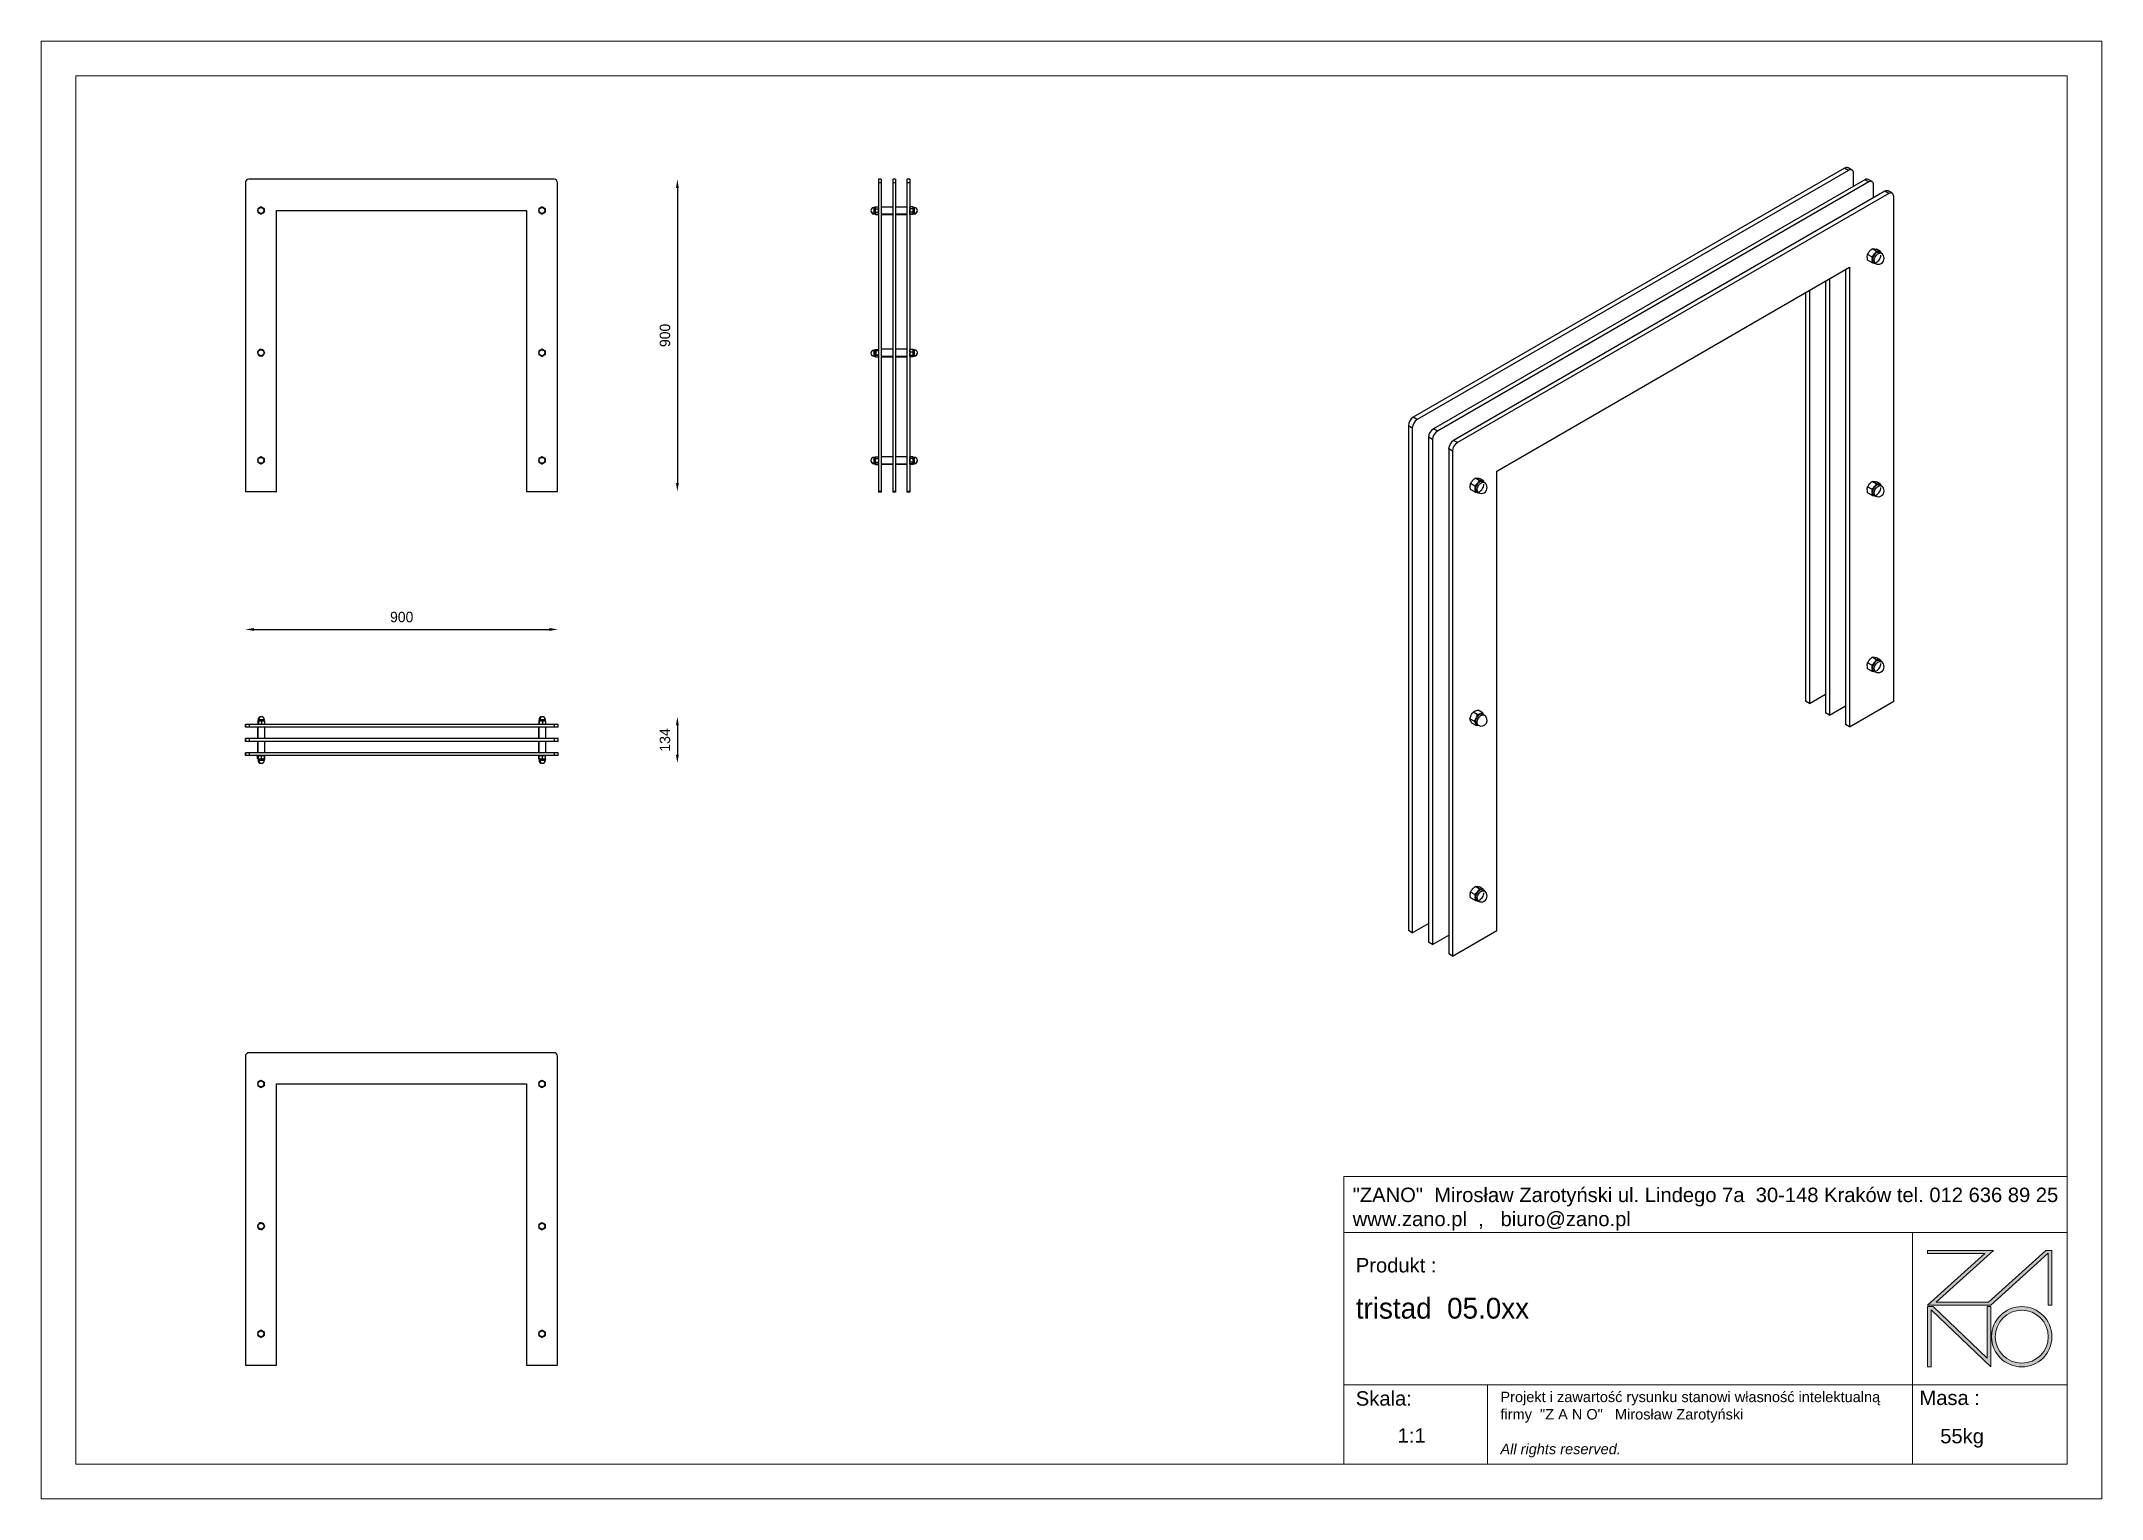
# Model space of a CAD drawing. Header units: millimetres. Extents: x 457 to 6397, y -3400 to 800.
import ezdxf

# ---------------------------------------------------------------- set-up
doc = ezdxf.new("R2010")
doc.units = ezdxf.units.MM
doc.header["$PDSIZE"] = -1
doc.layers.add('tabelka', color=155, linetype='Continuous')
doc.dimstyles.new('1-1', dxfattribs={"dimtxt": 30, "dimasz": 25, "dimexe": 6.25, "dimexo": 30, "dimgap": 20.625, "dimtad": 1, "dimdec": 1, "dimtxsty": 'Standard', "dimcen": 0, "dimclrd": 2, "dimclre": 2, "dimclrt": 2, "dimadec": 0, "dimazin": 0, "dimtfac": 1, "dimtdec": 1, "dimtmove": 0, "dimatfit": 3, "dimfxl": 0, "dimarcsym": 0})

msp = doc.modelspace()

# ---------------------------------------------------------------- blocks, each defined once
blk = doc.blocks.new('zano')
at = {"layer": 'Defpoints', "lineweight": 5}
for points in [[(6270.2, 3716.2), (6270.2, 3707.4), (6434.8, 3707.4), (6270.2, 3558.4), (6452.4, 3558.4), (6617.9, 3708.2), (6617.9, 3558.4), (6628.6, 3558.4), (6628.6, 3716.2), (6610.7, 3716.2), (6446.1, 3567.2), (6295.4, 3567.2), (6459.9, 3716.2), (6270.2, 3716.2), (6270.2, 3707.4)], [(6270.2, 3554.4), (6286.2, 3554.4), (6441.7, 3405.6), (6441.7, 3554.4), (6452.4, 3554.4), (6452.4, 3380.5), (6281, 3544.6), (6281, 3380.5), (6270.2, 3380.5)]]:
    blk.add_hatch(color=251, dxfattribs=at).paths.add_polyline_path(points)
h = blk.add_hatch(color=251, dxfattribs=at)
h.paths.add_polyline_path([(6454.7, 3467.4, 1), (6628.6, 3467.4, 1)])
h.paths.add_polyline_path([(6617.9, 3467.4, -1), (6465.4, 3467.4, -1)], flags=16)
at = {"layer": 'Defpoints', "color": 251, "lineweight": 5}
blk.add_lwpolyline([(6434.8, 3707.4), (6270.2, 3558.4), (6452.4, 3558.4), (6617.9, 3708.2), (6617.9, 3558.4), (6628.6, 3558.4), (6628.6, 3716.2), (6610.7, 3716.2), (6446.1, 3567.2), (6295.4, 3567.2), (6459.9, 3716.2), (6270.2, 3716.2), (6270.2, 3707.4), (6432.1, 3707.4)], dxfattribs=at)
for points in [[(6270.2, 3716.2), (6270.2, 3707.4), (6434.8, 3707.4), (6270.2, 3558.4), (6452.4, 3558.4), (6617.9, 3708.2), (6617.9, 3558.4), (6628.6, 3558.4), (6628.6, 3716.2), (6610.7, 3716.2), (6446.1, 3567.2), (6295.4, 3567.2), (6459.9, 3716.2), (6270.2, 3716.2), (6270.2, 3707.4)], [(6270.2, 3554.4), (6286.2, 3554.4), (6441.7, 3405.6), (6441.7, 3554.4), (6452.4, 3554.4), (6452.4, 3380.5), (6281, 3544.6), (6281, 3380.5), (6270.2, 3380.5)]]:
    blk.add_lwpolyline(points, close=True, dxfattribs=at)
for radius in [87, 76.3]:
    blk.add_circle((6541.7, 3467.4), radius, dxfattribs=at)
blk = doc.blocks.new('TABELA')
at = {"layer": 'tabelka', "lineweight": 5}
for p, q in [((4587.4, 3929.4), (6672.4, 3929.4)), ((4587.4, 3767.6), (4587.4, 3929.4)), ((4587.4, 3929.4), (6672.4, 3929.4)), ((6226.5, 3767.6), (6226.5, 3329)), ((4587.4, 3329), (6672.4, 3329)), ((5001.6, 3329), (5001.6, 3100.4)), ((6226.5, 3329), (6226.5, 3100.4))]:
    blk.add_line(p, q, dxfattribs=at)
blk.add_lwpolyline([(4587.4, 3767.6), (6672.4, 3767.6), (6672.4, 3100.4), (4587.4, 3100.4)], close=True, dxfattribs=at)
blk.add_blockref('zano', (0, 0))
at = {"layer": 'tabelka', "lineweight": 5, "attachment_point": 1}
for s, insert, char_height, width in [('{\\fArial|b0|i0|c238|p34;"ZANO"  Mirosław Zarotyński ul. Lindego 7a  30-148 Kraków tel. 012 636 89 25\\Pwww.zano.pl  ,   biuro@zano.pl}', (4613, 3896.9), 41.595, 2040.38), ('{\\fArial|b0|i0|c238|p34;Produkt : }', (4622, 3694.1), 41.595, 265.273), ('{\\fCentury Gothic|b0|i0|c238|p34;tristad  05.0xx}', (4622, 3579.5), 60, 713.135), ('{\\fArial|b0|i0|c238|p34;Skala: }', (4622, 3310.3), 41.595, 191.675), ('{\\fArial|b0|i0|c238|p34;Masa :}', (6246.7, 3312.2), 41.595, 200.457), ('{\\fArial|b0|i0|c238|p34;1:1}', (4742.5, 3203.5), 41.595, 42.482), ('{\\fArial|b0|i0|c238|p34;55kg}', (6306.7, 3201.8), 41.595, 42.482)]:
    blk.add_mtext(s, dxfattribs=dict(at, insert=insert, char_height=char_height, width=width))
at = {"layer": 'tabelka', "color": 1, "lineweight": 5, "insert": (5038.9, 3308.9), "char_height": 30, "width": 1186.12, "attachment_point": 1}
blk.add_mtext('{\\fArial|b0|i0|c0|p34;Projekt i zawartość rysunku stanowi własność intelektualną firmy \\fArial|b0|i0|c238|p34; "Z A N O"   Mirosław Zarotyński\\fArial|b0|i1|c238|p34;\\P\\PAll rights reserved.}', dxfattribs=at)
blk = doc.blocks.new('izometria')
for p, q in [((-1390.9, 1193.9), (-2012.6, 835)), ((-1385.2, 1190.6), (-2006.9, 831.7)), ((-1385.2, 1190.6), (-1390.9, 1193.9)), ((-1380.2, 1191.1), (-1385.9, 1194.4)), ((-1361.9, 1177.2), (-1983.6, 818.3)), ((-1356.2, 1174), (-1977.9, 815.1)), ((-1332.9, 1160.5), (-1954.6, 801.6)), ((-1378.2, 1167.8), (-1378.2, 1186.6)), ((-1356.2, 1174), (-1361.9, 1177.2)), ((-1351.2, 1174.5), (-1356.9, 1177.7)), ((-1349.1, 1151.1), (-1349.1, 1169.9)), ((-1327.2, 1157.3), (-1332.9, 1160.5)), ((-1322.2, 1157.8), (-1327.9, 1161)), ((-1327.2, 1157.3), (-1948.9, 798.4)), ((-1320.1, 425.8), (-1320.1, 1153.2)), ((-1351.8, 1066.3), (-1357.7, 1069.7)), ((-1345.4, 1074.2), (-1351.4, 1077.6)), ((-1339.1, 1073.6), (-1345, 1077)), ((-1338.1, 1071.3), (-1340.4, 1072.6)), ((-1339.1, 1073.6), (-1338.8, 1071.7)), ((-1892.4, 757.4), (-1383.7, 1051.1)), ((-1389.4, 1047.8), (-1389.4, 392.4)), ((-1383.7, 1051.1), (-1383.7, 389.1)), ((-1351.8, 1057.8), (-1357.7, 1061.2)), ((-1348.9, 1057.9), (-1346.6, 1056.6)), ((-1347.6, 1057.1), (-1348, 1057.2)), ((-1447.4, 1014.3), (-1447.4, 425.7)), ((-1441.7, 1017.6), (-1441.7, 422.5)), ((-1418.4, 1031.1), (-1418.4, 409)), ((-1412.7, 1034.3), (-1412.7, 405.8)), ((-2006.9, 831.7), (-2012.6, 835)), ((-2014, 819.5), (-2019.7, 822.8)), ((-2019.7, 822.8), (-2019.7, 95.4)), ((-2014, 819.5), (-2014, 92.1)), ((-1985, 802.8), (-1990.6, 806.1)), ((-1990.6, 806.1), (-1990.6, 78.7)), ((-1985, 802.8), (-1985, 75.4)), ((-1977.9, 815.1), (-1983.6, 818.3)), ((-1956, 786.1), (-1961.6, 789.4)), ((-1961.6, 789.4), (-1961.6, 62)), ((-1956, 786.1), (-1956, 58.7)), ((-1948.9, 798.4), (-1954.6, 801.6)), ((-1917.7, 743.8), (-1923.6, 747.2)), ((-1911.3, 743.3), (-1917.3, 746.7)), ((-1911.3, 743.3), (-1911, 741.3)), ((-1892.4, 95.5), (-1892.4, 757.4)), ((-1345.4, 739.1), (-1351.4, 742.5)), ((-1924, 735.9), (-1930, 739.3)), ((-1924, 727.4), (-1930, 730.8)), ((-1921.2, 727.5), (-1918.9, 726.2)), ((-1919.9, 726.8), (-1920.3, 726.8)), ((-1910.4, 741), (-1912.7, 742.3)), ((-1351.8, 731.2), (-1357.7, 734.6)), ((-1351.8, 722.7), (-1357.7, 726.1)), ((-1348.9, 722.8), (-1346.6, 721.5)), ((-1347.6, 722.1), (-1348, 722.1)), ((-1339.1, 738.5), (-1345, 742)), ((-1338.1, 736.2), (-1340.4, 737.6)), ((-1339.1, 738.5), (-1338.8, 736.6)), ((-1351.8, 477.8), (-1357.7, 481.2)), ((-1345.4, 485.7), (-1351.4, 489.2)), ((-1339.1, 485.2), (-1345, 488.6)), ((-1338.1, 482.9), (-1340.4, 484.2)), ((-1339.1, 485.2), (-1338.8, 483.2)), ((-1351.8, 469.3), (-1357.7, 472.7)), ((-1348.9, 469.5), (-1346.6, 468.1)), ((-1347.6, 468.7), (-1348, 468.7)), ((-1441.7, 422.5), (-1447.4, 425.7)), ((-1441.7, 422.5), (-1418.4, 436)), ((-1412.7, 405.8), (-1389.4, 419.3)), ((-1383.7, 389.1), (-1320.1, 425.8)), ((-1924.9, 397.1), (-1930.9, 400.6)), ((-1922.1, 390.9), (-1928.1, 394.4)), ((-1920.5, 406.5), (-1926.4, 409.9)), ((-1921.2, 392.5), (-1918.9, 391.1)), ((-1913.2, 409.6), (-1919.1, 413)), ((-1910.4, 405.9), (-1912.7, 407.2)), ((-1412.7, 405.8), (-1418.4, 409)), ((-1383.7, 389.1), (-1389.4, 392.4)), ((-1924, 147.5), (-1930, 150.9)), ((-1917.7, 155.4), (-1923.6, 158.8)), ((-1911.3, 154.8), (-1917.3, 158.3)), ((-1910.4, 152.5), (-1912.7, 153.8)), ((-1911.3, 154.8), (-1911, 152.9)), ((-1924, 139), (-1930, 142.4)), ((-1921.2, 139.1), (-1918.9, 137.8)), ((-1919.9, 138.4), (-1920.3, 138.4)), ((-2014, 92.1), (-2019.7, 95.4)), ((-2014, 92.1), (-1990.6, 105.6)), ((-1956, 58.7), (-1892.4, 95.5)), ((-1985, 75.4), (-1990.6, 78.7)), ((-1985, 75.4), (-1961.6, 88.9)), ((-1956, 58.7), (-1961.6, 62))]:
    blk.add_line(p, q)
at = {"flags": 128}
for points in [[(-1378.2, 1186.6), (-1378.3, 1188.1), (-1378.7, 1189.4), (-1379.4, 1190.4), (-1380.2, 1191.1), (-1381.3, 1191.5), (-1382.5, 1191.6), (-1383.9, 1191.3), (-1385.2, 1190.6)], [(-1349.1, 1169.9), (-1349.3, 1171.4), (-1349.7, 1172.7), (-1350.3, 1173.7), (-1351.2, 1174.4), (-1352.3, 1174.8), (-1353.5, 1174.9), (-1354.8, 1174.6), (-1356.2, 1174)], [(-1320.1, 1153.2), (-1320.3, 1154.7), (-1320.7, 1156), (-1321.3, 1157), (-1322.2, 1157.8), (-1323.3, 1158.2), (-1324.5, 1158.2), (-1325.8, 1157.9), (-1327.2, 1157.3)], [(-1348, 1057.4), (-1348.6, 1057.5), (-1349.5, 1058), (-1350.2, 1058.8), (-1350.7, 1059.8), (-1351, 1061.1), (-1351, 1062.5), (-1350.7, 1064.1), (-1350.3, 1065.7), (-1349.5, 1067.3), (-1348.6, 1068.8), (-1347.6, 1070.2), (-1346.4, 1071.4), (-1345.2, 1072.3), (-1343.9, 1073), (-1342.7, 1073.3), (-1341.6, 1073.3), (-1340.6, 1073), (-1339.8, 1072.4), (-1339.6, 1072.1)], [(-1340.4, 1072.6), (-1340.7, 1072.7), (-1341.7, 1073), (-1342.8, 1072.9), (-1344.1, 1072.5), (-1345.3, 1071.8), (-1346.5, 1070.8), (-1347.7, 1069.5), (-1348.7, 1068.1), (-1349.5, 1066.5), (-1350.2, 1064.9), (-1350.5, 1063.3), (-1350.7, 1061.8), (-1350.5, 1060.4), (-1350.2, 1059.3), (-1349.5, 1058.4), (-1348.7, 1057.8), (-1347.7, 1057.5), (-1346.5, 1057.6), (-1345.3, 1058), (-1344, 1058.7), (-1342.8, 1059.7), (-1341.7, 1061), (-1340.6, 1062.4), (-1339.8, 1064), (-1339.2, 1065.6), (-1338.8, 1067.2), (-1338.7, 1068.7), (-1338.7, 1068.7)], [(-1348.4, 1060.5), (-1348.2, 1062), (-1347.9, 1063.6), (-1347.2, 1065.2), (-1346.4, 1066.8), (-1345.4, 1068.2), (-1344.2, 1069.5), (-1343, 1070.5), (-1341.8, 1071.2), (-1340.5, 1071.6), (-1339.4, 1071.7), (-1338.4, 1071.4), (-1338.1, 1071.3)], [(-1920.3, 727), (-1920.9, 727.2), (-1921.8, 727.6), (-1922.5, 728.4), (-1923, 729.5), (-1923.2, 730.7), (-1923.2, 732.2), (-1923, 733.7), (-1922.5, 735.4), (-1921.8, 737), (-1920.9, 738.5), (-1919.8, 739.9), (-1918.7, 741), (-1917.4, 742), (-1916.2, 742.6), (-1915, 743), (-1913.8, 743), (-1912.8, 742.7), (-1912, 742), (-1911.8, 741.8)], [(-1912.7, 742.3), (-1912.9, 742.4), (-1913.9, 742.7), (-1915.1, 742.6), (-1916.3, 742.2), (-1917.6, 741.5), (-1918.8, 740.4), (-1919.9, 739.2), (-1920.9, 737.7), (-1921.8, 736.2), (-1922.4, 734.6), (-1922.8, 733), (-1922.9, 731.4), (-1922.8, 730.1), (-1922.4, 728.9), (-1921.8, 728), (-1920.9, 727.4), (-1919.9, 727.2), (-1918.8, 727.2), (-1917.5, 727.6), (-1916.3, 728.4), (-1915.1, 729.4), (-1913.9, 730.6), (-1912.9, 732.1), (-1912.1, 733.6), (-1911.4, 735.3), (-1911, 736.9), (-1910.9, 738.4), (-1910.9, 738.4)], [(-1920.6, 730.1), (-1920.5, 731.6), (-1920.1, 733.2), (-1919.5, 734.9), (-1918.6, 736.4), (-1917.6, 737.9), (-1916.5, 739.1), (-1915.3, 740.1), (-1914, 740.9), (-1912.8, 741.3), (-1911.6, 741.3), (-1910.6, 741.1), (-1910.4, 741)], [(-1348, 722.3), (-1348.6, 722.4), (-1349.5, 722.9), (-1350.2, 723.7), (-1350.7, 724.7), (-1351, 726), (-1351, 727.4), (-1350.7, 729), (-1350.3, 730.6), (-1349.5, 732.2), (-1348.6, 733.7), (-1347.6, 735.1), (-1346.4, 736.3), (-1345.2, 737.2), (-1343.9, 737.9), (-1342.7, 738.2), (-1341.6, 738.2), (-1340.6, 737.9), (-1339.8, 737.3), (-1339.6, 737.1)], [(-1340.4, 737.6), (-1340.7, 737.7), (-1341.7, 737.9), (-1342.8, 737.9), (-1344.1, 737.4), (-1345.3, 736.7), (-1346.5, 735.7), (-1347.7, 734.5), (-1348.7, 733), (-1349.5, 731.4), (-1350.2, 729.8), (-1350.5, 728.2), (-1350.7, 726.7), (-1350.5, 725.3), (-1350.2, 724.2), (-1349.5, 723.3), (-1348.7, 722.7), (-1347.7, 722.4), (-1346.5, 722.5), (-1345.3, 722.9), (-1344, 723.6), (-1342.8, 724.7), (-1341.7, 725.9), (-1340.6, 727.4), (-1339.8, 728.9), (-1339.2, 730.5), (-1338.8, 732.1), (-1338.7, 733.7), (-1338.7, 733.7)], [(-1348.4, 725.4), (-1348.2, 726.9), (-1347.9, 728.5), (-1347.2, 730.1), (-1346.4, 731.7), (-1345.4, 733.1), (-1344.2, 734.4), (-1343, 735.4), (-1341.8, 736.1), (-1340.5, 736.5), (-1339.4, 736.6), (-1338.4, 736.3), (-1338.1, 736.2)], [(-1348, 469), (-1348.6, 469.1), (-1349.5, 469.6), (-1350.2, 470.3), (-1350.7, 471.4), (-1351, 472.6), (-1351, 474.1), (-1350.7, 475.7), (-1350.3, 477.3), (-1349.5, 478.9), (-1348.6, 480.4), (-1347.6, 481.8), (-1346.4, 483), (-1345.2, 483.9), (-1343.9, 484.5), (-1342.7, 484.9), (-1341.6, 484.9), (-1340.6, 484.6), (-1339.8, 484), (-1339.6, 483.7)], [(-1340.4, 484.2), (-1340.7, 484.3), (-1341.7, 484.6), (-1342.8, 484.5), (-1344.1, 484.1), (-1345.3, 483.4), (-1346.5, 482.4), (-1347.7, 481.1), (-1348.7, 479.7), (-1349.5, 478.1), (-1350.2, 476.5), (-1350.5, 474.9), (-1350.7, 473.4), (-1350.5, 472), (-1350.2, 470.8), (-1349.5, 469.9), (-1348.7, 469.3), (-1347.7, 469.1), (-1346.5, 469.2), (-1345.3, 469.6), (-1344, 470.3), (-1342.8, 471.3), (-1341.7, 472.6), (-1340.6, 474), (-1339.8, 475.6), (-1339.2, 477.2), (-1338.8, 478.8), (-1338.7, 480.3), (-1338.7, 480.3)], [(-1348.4, 472), (-1348.2, 473.5), (-1347.9, 475.2), (-1347.2, 476.8), (-1346.4, 478.3), (-1345.4, 479.8), (-1344.2, 481), (-1343, 482), (-1341.8, 482.8), (-1340.5, 483.2), (-1339.4, 483.3), (-1338.4, 483), (-1338.1, 482.9)], [(-1920.3, 392), (-1920.9, 392.1), (-1921.8, 392.6), (-1922.5, 393.4), (-1923, 394.5), (-1923.2, 395.7), (-1923.2, 397.2), (-1923, 398.8), (-1922.5, 400.4), (-1921.7, 402), (-1920.8, 403.5), (-1919.8, 404.9), (-1918.6, 406), (-1917.3, 406.9), (-1916.1, 407.6), (-1914.9, 407.9), (-1913.8, 407.9), (-1912.8, 407.6), (-1912, 406.9), (-1911.8, 406.7)], [(-1912.7, 407.2), (-1912.8, 407.3), (-1913.8, 407.6), (-1914.9, 407.5), (-1916.1, 407.2), (-1917.4, 406.5), (-1918.6, 405.5), (-1919.8, 404.3), (-1920.8, 402.8), (-1921.7, 401.3), (-1922.3, 399.7), (-1922.8, 398.1), (-1922.9, 396.5), (-1922.8, 395.1), (-1922.5, 394), (-1921.9, 393), (-1921.2, 392.5)], [(-1920.2, 392.6), (-1920.5, 393.8), (-1920.6, 395.2), (-1920.5, 396.7), (-1920, 398.4), (-1919.4, 400), (-1918.5, 401.5), (-1917.5, 402.9), (-1916.3, 404.2), (-1915.1, 405.2), (-1913.8, 405.8), (-1912.6, 406.2), (-1911.5, 406.2), (-1910.5, 405.9), (-1910.4, 405.9)], [(-1918.9, 391.1), (-1919.6, 391.7), (-1920.2, 392.6)], [(-1920.3, 138.6), (-1920.9, 138.7), (-1921.8, 139.2), (-1922.5, 140), (-1923, 141), (-1923.2, 142.3), (-1923.2, 143.7), (-1923, 145.3), (-1922.5, 146.9), (-1921.8, 148.5), (-1920.9, 150), (-1919.8, 151.4), (-1918.7, 152.6), (-1917.4, 153.5), (-1916.2, 154.2), (-1915, 154.5), (-1913.8, 154.5), (-1912.8, 154.2), (-1912, 153.6), (-1911.8, 153.4)], [(-1912.7, 153.8), (-1912.9, 154), (-1913.9, 154.2), (-1915.1, 154.2), (-1916.3, 153.7), (-1917.6, 153), (-1918.8, 152), (-1919.9, 150.8), (-1920.9, 149.3), (-1921.8, 147.7), (-1922.4, 146.1), (-1922.8, 144.5), (-1922.9, 143), (-1922.8, 141.6), (-1922.4, 140.5), (-1921.8, 139.6), (-1920.9, 139), (-1919.9, 138.7), (-1918.8, 138.8), (-1917.5, 139.2), (-1916.3, 139.9), (-1915.1, 141), (-1913.9, 142.2), (-1912.9, 143.7), (-1912.1, 145.2), (-1911.4, 146.8), (-1911, 148.4), (-1910.9, 150), (-1910.9, 150)], [(-1920.6, 141.7), (-1920.5, 143.2), (-1920.1, 144.8), (-1919.5, 146.4), (-1918.6, 148), (-1917.6, 149.4), (-1916.5, 150.7), (-1915.3, 151.7), (-1914, 152.4), (-1912.8, 152.8), (-1911.6, 152.9), (-1910.6, 152.6), (-1910.4, 152.5)]]:
    blk.add_lwpolyline(points, dxfattribs=at)
for centre, radius, start, end in [((-1388, 1189.8), 5.02, 65.7407, 125.6089), ((-1359, 1173.1), 5.02, 65.7407, 125.6089), ((-1329.9, 1156.4), 5.02, 65.7407, 125.6089), ((-1337.4, 1061.1), 13.8, 140.3162, 177.4488), ((-1341.2, 1065.4), 8.21, 93.517, 146.6541), ((-1341.9, 1070.4), 3.19, 27.8359, 85.0913), ((-1342.4, 1063.9), 8.5, 0.0882, 60.0909), ((-1347.3, 1061.1), 3.96, 170.8362, 259.5414), ((-1344.2, 1060), 4.23, 174.1007, 234.7635), ((-1342.4, 1063.9), 8.5, 240.0909, 0.0882), ((-2004.3, 822.1), 15.4, 122.635, 177.4236), ((-1998.6, 818.8), 15.4, 122.635, 177.4236), ((-1975.3, 805.4), 15.4, 122.635, 177.4236), ((-1969.6, 802.1), 15.4, 122.635, 177.4236), ((-1946.3, 788.7), 15.4, 122.635, 177.4236), ((-1940.6, 785.4), 15.4, 122.635, 177.4236), ((-1913.4, 735), 8.21, 93.517, 146.6541), ((-1914.2, 740), 3.19, 27.838, 85.09), ((-1909.7, 730.7), 13.8, 140.3164, 177.4486), ((-1919.5, 730.7), 3.96, 170.8366, 259.541), ((-1916.4, 729.7), 4.23, 174.1007, 234.7635), ((-1914.6, 733.6), 8.5, 240.0909, 0.0882), ((-1914.6, 733.6), 8.5, 0.0882, 60.0909), ((-1347.3, 726), 3.96, 170.8365, 259.5413), ((-1337.4, 726), 13.8, 140.3161, 177.449), ((-1344.2, 724.9), 4.23, 174.1025, 234.7617), ((-1341.2, 730.3), 8.21, 93.5178, 146.6533), ((-1342.4, 728.9), 8.5, 240.0909, 0.0882), ((-1341.9, 735.3), 3.19, 27.8361, 85.0903), ((-1342.4, 728.9), 8.5, 0.0882, 60.0909), ((-1337.4, 472.6), 13.8, 140.3162, 177.4489), ((-1341.2, 476.9), 8.21, 93.518, 146.6531), ((-1342.4, 475.5), 8.5, 240.0909, 0.0882), ((-1341.9, 482), 3.19, 27.8355, 85.0908), ((-1342.4, 475.5), 8.5, 0.0882, 60.0909), ((-1347.3, 472.6), 3.96, 170.8364, 259.5415), ((-1344.2, 471.6), 4.23, 174.1025, 234.7616), ((-1913.7, 396.7), 9.76, 150.4222, 197.5778), ((-1920, 395), 3.26, 202.6214, 271.8589), ((-1910.5, 396.4), 12.7, 116.9876, 156.3169), ((-1914.6, 398.5), 8.5, 240.0909, 60.0909), ((-1914.5, 404.6), 3.58, 30.7523, 120.6533), ((-1909.7, 142.3), 13.8, 140.3162, 177.4489), ((-1913.4, 146.6), 8.21, 93.5177, 146.6534), ((-1914.2, 151.6), 3.19, 27.8349, 85.0914), ((-1914.6, 145.2), 8.5, 0.0882, 60.0909), ((-1919.5, 142.3), 3.96, 170.8363, 259.5415), ((-1916.4, 141.2), 4.23, 174.1025, 234.7616), ((-1914.6, 145.2), 8.5, 240.0909, 0.0882)]:
    blk.add_arc(centre, radius, start, end)
for points, knots in [([(-1358.3, 1065.8), (-1358.3, 1066.1), (-1358.2, 1067.5), (-1357.9, 1068.8), (-1357.7, 1069.7)], [0, 0, 0, 0, 0.254081, 1, 1, 1, 1]), ([(-1357.7, 1069.7), (-1357.4, 1070.4), (-1356.6, 1071.9), (-1355.6, 1073.3), (-1355.1, 1074)], [0, 0, 0, 0, 0.495459, 1, 1, 1, 1]), ([(-1355.1, 1074), (-1355, 1074.1), (-1354.5, 1074.8), (-1353.3, 1076), (-1352, 1077.1), (-1351.4, 1077.6)], [0, 0, 0, 0, 0.070094, 0.530783, 1, 1, 1, 1]), ([(-1348, 1069.9), (-1348.1, 1069.8), (-1348.7, 1069.1), (-1349.9, 1067.8), (-1351.1, 1066.8), (-1351.8, 1066.3)], [0, 0, 0, 0, 0.070084, 0.530786, 1, 1, 1, 1]), ([(-1351.4, 1077.6), (-1351, 1077.6), (-1350.3, 1077.7), (-1349.3, 1077.7), (-1348.8, 1077.6)], [0, 0, 0, 0, 0.495462, 1, 1, 1, 1]), ([(-1348.8, 1077.6), (-1348.7, 1077.6), (-1348.1, 1077.6), (-1346.9, 1077.4), (-1345.6, 1077.2), (-1345, 1077)], [0, 0, 0, 0, 0.070089, 0.530786, 1, 1, 1, 1]), ([(-1345.4, 1074.2), (-1345.8, 1073.4), (-1346.5, 1072), (-1347.5, 1070.6), (-1348, 1069.9)], [0, 0, 0, 0, 0.495457, 1, 1, 1, 1]), ([(-1341.7, 1073.6), (-1341.8, 1073.6), (-1342.3, 1073.6), (-1343.5, 1073.8), (-1344.8, 1074), (-1345.4, 1074.2)], [0, 0, 0, 0, 0.070089, 0.530783, 1, 1, 1, 1]), ([(-1339.1, 1073.6), (-1339.4, 1073.6), (-1340.1, 1073.5), (-1341.2, 1073.5), (-1341.7, 1073.6)], [0, 0, 0, 0, 0.495459, 1, 1, 1, 1]), ([(-1357.7, 1061.2), (-1357.8, 1061.6), (-1358.1, 1063.1), (-1358.2, 1064.6), (-1358.3, 1065.8)], [0, 0, 0, 0, 0.239192, 1, 1, 1, 1]), ([(-1351.8, 1066.3), (-1351.6, 1065.1), (-1351.2, 1063.5), (-1351.2, 1062), (-1351.2, 1061.7)], [0, 0, 0, 0, 0.745919, 1, 1, 1, 1]), ([(-1351.2, 1061.7), (-1351.3, 1060.6), (-1351.4, 1059.2), (-1351.7, 1058), (-1351.8, 1057.8)], [0, 0, 0, 0, 0.7608076, 1, 1, 1, 1]), ([(-1351.8, 1057.8), (-1351.1, 1057.6), (-1349.7, 1057.4), (-1348.6, 1057.2), (-1348, 1057.2)], [0, 0, 0, 0, 0.4954566, 1, 1, 1, 1]), ([(-1348, 1057.2), (-1347.9, 1057.2), (-1347.8, 1057.1), (-1347.7, 1057.1), (-1347.6, 1057.1)], [0, 0, 0, 0, 0.492819, 1, 1, 1, 1]), ([(-1930, 739.3), (-1929.6, 740.1), (-1928.9, 741.5), (-1927.9, 742.9), (-1927.4, 743.6)], [0, 0, 0, 0, 0.495459, 1, 1, 1, 1]), ([(-1927.4, 743.6), (-1927.3, 743.7), (-1926.7, 744.4), (-1925.5, 745.7), (-1924.3, 746.7), (-1923.6, 747.2)], [0, 0, 0, 0, 0.070094, 0.530783, 1, 1, 1, 1]), ([(-1923.6, 747.2), (-1923.3, 747.3), (-1922.5, 747.4), (-1921.5, 747.3), (-1921, 747.3)], [0, 0, 0, 0, 0.495462, 1, 1, 1, 1]), ([(-1921, 747.3), (-1920.9, 747.3), (-1920.3, 747.2), (-1919.1, 747.1), (-1917.9, 746.8), (-1917.3, 746.7)], [0, 0, 0, 0, 0.070094, 0.530786, 1, 1, 1, 1]), ([(-1917.7, 743.8), (-1918, 743.1), (-1918.8, 741.6), (-1919.8, 740.2), (-1920.3, 739.5)], [0, 0, 0, 0, 0.495457, 1, 1, 1, 1]), ([(-1913.9, 743.2), (-1914, 743.2), (-1914.6, 743.3), (-1915.8, 743.4), (-1917, 743.7), (-1917.7, 743.8)], [0, 0, 0, 0, 0.070089, 0.530783, 1, 1, 1, 1]), ([(-1911.3, 743.3), (-1911.7, 743.2), (-1912.4, 743.1), (-1913.4, 743.2), (-1913.9, 743.2)], [0, 0, 0, 0, 0.495455, 1, 1, 1, 1]), ([(-1355.1, 738.9), (-1355, 739), (-1354.5, 739.7), (-1353.3, 740.9), (-1352, 742), (-1351.4, 742.5)], [0, 0, 0, 0, 0.070088, 0.530785, 1, 1, 1, 1]), ([(-1351.4, 742.5), (-1351, 742.6), (-1350.3, 742.7), (-1349.3, 742.6), (-1348.8, 742.6)], [0, 0, 0, 0, 0.495455, 1, 1, 1, 1]), ([(-1348.8, 742.6), (-1348.7, 742.6), (-1348.1, 742.5), (-1346.9, 742.3), (-1345.6, 742.1), (-1345, 742)], [0, 0, 0, 0, 0.070088, 0.530785, 1, 1, 1, 1]), ([(-1930.5, 735.4), (-1930.5, 735.8), (-1930.5, 737.2), (-1930.2, 738.4), (-1930, 739.3)], [0, 0, 0, 0, 0.254081, 1, 1, 1, 1]), ([(-1930, 730.8), (-1930, 731.2), (-1930.4, 732.8), (-1930.5, 734.3), (-1930.5, 735.4)], [0, 0, 0, 0, 0.239192, 1, 1, 1, 1]), ([(-1920.3, 739.5), (-1920.4, 739.4), (-1920.9, 738.7), (-1922.1, 737.5), (-1923.4, 736.4), (-1924, 735.9)], [0, 0, 0, 0, 0.070089, 0.530781, 1, 1, 1, 1]), ([(-1924, 735.9), (-1923.8, 734.7), (-1923.5, 733.2), (-1923.5, 731.7), (-1923.5, 731.3)], [0, 0, 0, 0, 0.745919, 1, 1, 1, 1]), ([(-1923.5, 731.3), (-1923.5, 730.3), (-1923.6, 728.9), (-1923.9, 727.7), (-1924, 727.4)], [0, 0, 0, 0, 0.7608076, 1, 1, 1, 1]), ([(-1924, 727.4), (-1923.3, 727.3), (-1922, 727), (-1920.8, 726.9), (-1920.3, 726.8)], [0, 0, 0, 0, 0.495462, 1, 1, 1, 1]), ([(-1920.3, 726.8), (-1920.2, 726.8), (-1920, 726.8), (-1919.9, 726.8), (-1919.8, 726.8)], [0, 0, 0, 0, 0.492819, 1, 1, 1, 1]), ([(-1358.3, 730.7), (-1358.3, 731), (-1358.2, 732.5), (-1357.9, 733.7), (-1357.7, 734.6)], [0, 0, 0, 0, 0.254081, 1, 1, 1, 1]), ([(-1357.7, 726.1), (-1357.8, 726.5), (-1358.1, 728.1), (-1358.2, 729.5), (-1358.3, 730.7)], [0, 0, 0, 0, 0.239201, 1, 1, 1, 1]), ([(-1357.7, 734.6), (-1357.4, 735.3), (-1356.6, 736.8), (-1355.6, 738.2), (-1355.1, 738.9)], [0, 0, 0, 0, 0.495455, 1, 1, 1, 1]), ([(-1348, 734.8), (-1348.1, 734.7), (-1348.7, 734), (-1349.9, 732.7), (-1351.1, 731.7), (-1351.8, 731.2)], [0, 0, 0, 0, 0.070093, 0.530785, 1, 1, 1, 1]), ([(-1351.8, 731.2), (-1351.6, 730), (-1351.2, 728.4), (-1351.2, 727), (-1351.2, 726.6)], [0, 0, 0, 0, 0.745919, 1, 1, 1, 1]), ([(-1351.2, 726.6), (-1351.3, 725.5), (-1351.4, 724.2), (-1351.7, 723), (-1351.8, 722.7)], [0, 0, 0, 0, 0.760799, 1, 1, 1, 1]), ([(-1351.8, 722.7), (-1351.1, 722.5), (-1349.7, 722.3), (-1348.6, 722.1), (-1348, 722.1)], [0, 0, 0, 0, 0.495455, 1, 1, 1, 1]), ([(-1345.4, 739.1), (-1345.8, 738.4), (-1346.5, 736.9), (-1347.5, 735.5), (-1348, 734.8)], [0, 0, 0, 0, 0.495459, 1, 1, 1, 1]), ([(-1348, 722.1), (-1347.9, 722.1), (-1347.8, 722.1), (-1347.7, 722.1), (-1347.6, 722.1)], [0, 0, 0, 0, 0.492821, 1, 1, 1, 1]), ([(-1341.7, 738.5), (-1341.8, 738.5), (-1342.3, 738.6), (-1343.5, 738.7), (-1344.8, 739), (-1345.4, 739.1)], [0, 0, 0, 0, 0.070093, 0.530785, 1, 1, 1, 1]), ([(-1339.1, 738.5), (-1339.4, 738.5), (-1340.1, 738.4), (-1341.2, 738.5), (-1341.7, 738.5)], [0, 0, 0, 0, 0.495459, 1, 1, 1, 1]), ([(-1358.3, 477.3), (-1358.3, 477.7), (-1358.2, 479.1), (-1357.9, 480.3), (-1357.7, 481.2)], [0, 0, 0, 0, 0.25408, 1, 1, 1, 1]), ([(-1357.7, 472.7), (-1357.8, 473.1), (-1358.1, 474.7), (-1358.2, 476.2), (-1358.3, 477.3)], [0, 0, 0, 0, 0.239199, 1, 1, 1, 1]), ([(-1357.7, 481.2), (-1357.4, 482), (-1356.6, 483.5), (-1355.6, 484.8), (-1355.1, 485.5)], [0, 0, 0, 0, 0.495459, 1, 1, 1, 1]), ([(-1355.1, 485.5), (-1355, 485.6), (-1354.5, 486.3), (-1353.3, 487.6), (-1352, 488.6), (-1351.4, 489.2)], [0, 0, 0, 0, 0.070087, 0.530785, 1, 1, 1, 1]), ([(-1348, 481.5), (-1348.1, 481.4), (-1348.7, 480.7), (-1349.9, 479.4), (-1351.1, 478.3), (-1351.8, 477.8)], [0, 0, 0, 0, 0.070093, 0.530785, 1, 1, 1, 1]), ([(-1351.8, 477.8), (-1351.6, 476.6), (-1351.2, 475.1), (-1351.2, 473.6), (-1351.2, 473.2)], [0, 0, 0, 0, 0.74592, 1, 1, 1, 1]), ([(-1351.4, 489.2), (-1351, 489.2), (-1350.3, 489.3), (-1349.3, 489.2), (-1348.8, 489.2)], [0, 0, 0, 0, 0.495454, 1, 1, 1, 1]), ([(-1348.8, 489.2), (-1348.7, 489.2), (-1348.1, 489.1), (-1346.9, 489), (-1345.6, 488.7), (-1345, 488.6)], [0, 0, 0, 0, 0.070088, 0.530785, 1, 1, 1, 1]), ([(-1345.4, 485.7), (-1345.8, 485), (-1346.5, 483.5), (-1347.5, 482.1), (-1348, 481.5)], [0, 0, 0, 0, 0.495459, 1, 1, 1, 1]), ([(-1341.7, 485.1), (-1341.8, 485.1), (-1342.3, 485.2), (-1343.5, 485.4), (-1344.8, 485.6), (-1345.4, 485.7)], [0, 0, 0, 0, 0.070092, 0.530785, 1, 1, 1, 1]), ([(-1339.1, 485.2), (-1339.4, 485.1), (-1340.1, 485), (-1341.2, 485.1), (-1341.7, 485.1)], [0, 0, 0, 0, 0.495459, 1, 1, 1, 1]), ([(-1351.2, 473.2), (-1351.3, 472.2), (-1351.4, 470.8), (-1351.7, 469.6), (-1351.8, 469.3)], [0, 0, 0, 0, 0.7608007, 1, 1, 1, 1]), ([(-1351.8, 469.3), (-1351.1, 469.2), (-1349.7, 468.9), (-1348.6, 468.8), (-1348, 468.7)], [0, 0, 0, 0, 0.495459, 1, 1, 1, 1]), ([(-1348, 468.7), (-1347.9, 468.7), (-1347.8, 468.7), (-1347.7, 468.7), (-1347.6, 468.7)], [0, 0, 0, 0, 0.492824, 1, 1, 1, 1]), ([(-1930.9, 400.6), (-1930.7, 401.4), (-1930.3, 403.1), (-1929.6, 404.7), (-1929.2, 405.6)], [0, 0, 0, 0, 0.495457, 1, 1, 1, 1]), ([(-1930, 397.8), (-1930.2, 398.1), (-1930.6, 399.1), (-1930.8, 399.9), (-1930.9, 400.6)], [0, 0, 0, 0, 0.254079, 1, 1, 1, 1]), ([(-1928.1, 394.4), (-1928.2, 394.6), (-1929, 395.8), (-1929.6, 397), (-1930, 397.8)], [0, 0, 0, 0, 0.239198, 1, 1, 1, 1]), ([(-1929.2, 405.6), (-1929.2, 405.7), (-1928.8, 406.5), (-1927.9, 408), (-1926.9, 409.3), (-1926.4, 409.9)], [0, 0, 0, 0, 0.07009, 0.530785, 1, 1, 1, 1]), ([(-1926.4, 409.9), (-1926, 410.2), (-1925.1, 410.9), (-1923.9, 411.5), (-1923.4, 411.8)], [0, 0, 0, 0, 0.495456, 1, 1, 1, 1]), ([(-1922.1, 401.5), (-1922.2, 401.4), (-1922.6, 400.5), (-1923.5, 399), (-1924.5, 397.8), (-1924.9, 397.1)], [0, 0, 0, 0, 0.07009, 0.530784, 1, 1, 1, 1]), ([(-1924.9, 397.1), (-1924.4, 396.3), (-1923.6, 395.1), (-1923.1, 394), (-1923, 393.7)], [0, 0, 0, 0, 0.745921, 1, 1, 1, 1]), ([(-1923.4, 411.8), (-1923.3, 411.8), (-1922.6, 412.1), (-1921.3, 412.5), (-1919.9, 412.8), (-1919.1, 413)], [0, 0, 0, 0, 0.070089, 0.530786, 1, 1, 1, 1]), ([(-1923, 393.7), (-1922.7, 393), (-1922.3, 392), (-1922.1, 391.1), (-1922.1, 390.9)], [0, 0, 0, 0, 0.760802, 1, 1, 1, 1]), ([(-1920.5, 406.5), (-1920.7, 405.6), (-1921.1, 403.9), (-1921.8, 402.3), (-1922.1, 401.5)], [0, 0, 0, 0, 0.49546, 1, 1, 1, 1]), ([(-1922.1, 390.9), (-1921.4, 391.1), (-1920.5, 391.3), (-1919.7, 391.5), (-1919.6, 391.6)], [0, 0, 0, 0, 0.8625527, 1, 1, 1, 1]), ([(-1916.3, 407.7), (-1916.4, 407.7), (-1917, 407.4), (-1918.4, 406.9), (-1919.8, 406.6), (-1920.5, 406.5)], [0, 0, 0, 0, 0.070089, 0.530786, 1, 1, 1, 1]), ([(-1913.2, 409.6), (-1913.6, 409.2), (-1914.5, 408.5), (-1915.7, 408), (-1916.3, 407.7)], [0, 0, 0, 0, 0.495456, 1, 1, 1, 1]), ([(-1913.2, 409.6), (-1912.6, 408.7), (-1911.9, 407.6), (-1911.5, 406.6), (-1911.4, 406.4)], [0, 0, 0, 0, 0.820963, 1, 1, 1, 1]), ([(-1930.5, 147), (-1930.5, 147.3), (-1930.5, 148.7), (-1930.2, 150), (-1930, 150.9)], [0, 0, 0, 0, 0.25408, 1, 1, 1, 1]), ([(-1930, 150.9), (-1929.6, 151.6), (-1928.9, 153.1), (-1927.9, 154.5), (-1927.4, 155.2)], [0, 0, 0, 0, 0.495459, 1, 1, 1, 1]), ([(-1927.4, 155.2), (-1927.3, 155.3), (-1926.7, 156), (-1925.5, 157.2), (-1924.3, 158.3), (-1923.6, 158.8)], [0, 0, 0, 0, 0.070087, 0.530785, 1, 1, 1, 1]), ([(-1920.3, 151.1), (-1920.4, 151), (-1920.9, 150.3), (-1922.1, 149), (-1923.4, 148), (-1924, 147.5)], [0, 0, 0, 0, 0.070092, 0.530785, 1, 1, 1, 1]), ([(-1923.6, 158.8), (-1923.3, 158.9), (-1922.5, 159), (-1921.5, 158.9), (-1921, 158.9)], [0, 0, 0, 0, 0.495459, 1, 1, 1, 1]), ([(-1921, 158.9), (-1920.9, 158.9), (-1920.3, 158.8), (-1919.1, 158.6), (-1917.9, 158.4), (-1917.3, 158.3)], [0, 0, 0, 0, 0.070087, 0.530785, 1, 1, 1, 1]), ([(-1917.7, 155.4), (-1918, 154.7), (-1918.8, 153.2), (-1919.8, 151.8), (-1920.3, 151.1)], [0, 0, 0, 0, 0.495459, 1, 1, 1, 1]), ([(-1913.9, 154.8), (-1914, 154.8), (-1914.6, 154.8), (-1915.8, 155), (-1917, 155.3), (-1917.7, 155.4)], [0, 0, 0, 0, 0.070092, 0.530785, 1, 1, 1, 1]), ([(-1911.3, 154.8), (-1911.7, 154.8), (-1912.4, 154.7), (-1913.4, 154.8), (-1913.9, 154.8)], [0, 0, 0, 0, 0.495459, 1, 1, 1, 1]), ([(-1930, 142.4), (-1930, 142.8), (-1930.4, 144.4), (-1930.5, 145.8), (-1930.5, 147)], [0, 0, 0, 0, 0.239199, 1, 1, 1, 1]), ([(-1924, 147.5), (-1923.8, 146.3), (-1923.5, 144.7), (-1923.5, 143.3), (-1923.5, 142.9)], [0, 0, 0, 0, 0.74592, 1, 1, 1, 1]), ([(-1923.5, 142.9), (-1923.5, 141.8), (-1923.6, 140.5), (-1923.9, 139.3), (-1924, 139)], [0, 0, 0, 0, 0.7608007, 1, 1, 1, 1]), ([(-1924, 139), (-1923.3, 138.8), (-1922, 138.6), (-1920.8, 138.4), (-1920.3, 138.4)], [0, 0, 0, 0, 0.495459, 1, 1, 1, 1]), ([(-1920.3, 138.4), (-1920.2, 138.4), (-1920, 138.4), (-1919.9, 138.4), (-1919.8, 138.4)], [0, 0, 0, 0, 0.492826, 1, 1, 1, 1])]:
    blk.add_open_spline(points, degree=3, knots=knots)
blk = doc.blocks.new('front')
for p, q in [((134.6, 1962.5), (-745.4, 1962.5)), ((-755.4, 1952.5), (-755.4, 1062.5)), ((144.6, 1062.5), (144.6, 1952.5)), ((-665.4, 1872.5), (54.6, 1872.5)), ((-665.4, 1062.5), (-665.4, 1872.5)), ((54.6, 1872.5), (54.6, 1062.5)), ((-755.4, 1062.5), (-665.4, 1062.5)), ((54.6, 1062.5), (144.6, 1062.5))]:
    blk.add_line(p, q)
for centre, radius in [((-710.4, 1872.5), 8.75), ((-710.4, 1872.5), 8.5), ((99.6, 1872.5), 8.75), ((99.6, 1872.5), 8.5), ((-710.4, 1462.5), 8.75), ((-710.4, 1462.5), 8.5), ((99.6, 1462.5), 8.75), ((99.6, 1462.5), 8.5), ((-710.4, 1152.5), 8.75), ((-710.4, 1152.5), 8.5), ((99.6, 1152.5), 8.75), ((99.6, 1152.5), 8.5)]:
    blk.add_circle(centre, radius)
for centre, radius, start, end in [((-745.4, 1952.5), 10, 90, 180), ((134.6, 1952.5), 10, 360, 90), ((-710.4, 1872.5), 9, 120.10198, 180.10198), ((-710.4, 1872.5), 9, 180.10198, 240.10198), ((-710.4, 1872.5), 9, 60.10198, 120.10198), ((-710.4, 1872.5), 9, 240.10198, 300.10198), ((-710.4, 1872.5), 9, 0.10198, 60.10198), ((-710.4, 1872.5), 9, 300.10198, 0.10198), ((99.6, 1872.5), 9, 120.10198, 180.10198), ((99.6, 1872.5), 9, 180.10198, 240.10198), ((99.6, 1872.5), 9, 60.10198, 120.10198), ((99.6, 1872.5), 9, 240.10198, 300.10198), ((99.6, 1872.5), 9, 0.10198, 60.10198), ((99.6, 1872.5), 9, 300.10198, 0.10198), ((-710.4, 1462.5), 9, 142.62466, 202.62466), ((-710.4, 1462.5), 9, 202.62466, 262.62466), ((-710.4, 1462.5), 9, 82.62466, 142.62466), ((-710.4, 1462.5), 9, 262.62466, 322.62466), ((-710.4, 1462.5), 9, 22.62466, 82.62466), ((-710.4, 1462.5), 9, 322.62466, 22.62466), ((99.6, 1462.5), 9, 120.10198, 180.10198), ((99.6, 1462.5), 9, 180.10198, 240.10198), ((99.6, 1462.5), 9, 60.10198, 120.10198), ((99.6, 1462.5), 9, 240.10198, 300.10198), ((99.6, 1462.5), 9, 0.10198, 60.10198), ((99.6, 1462.5), 9, 300.10198, 0.10198), ((-710.4, 1152.5), 9, 120.10198, 180.10198), ((-710.4, 1152.5), 9, 180.10198, 240.10198), ((-710.4, 1152.5), 9, 60.10198, 120.10198), ((-710.4, 1152.5), 9, 240.10198, 300.10198), ((-710.4, 1152.5), 9, 0.10198, 60.10198), ((-710.4, 1152.5), 9, 300.10198, 0.10198), ((99.6, 1152.5), 9, 120.10198, 180.10198), ((99.6, 1152.5), 9, 180.10198, 240.10198), ((99.6, 1152.5), 9, 60.10198, 120.10198), ((99.6, 1152.5), 9, 240.10198, 300.10198), ((99.6, 1152.5), 9, 0.10198, 60.10198), ((99.6, 1152.5), 9, 300.10198, 0.10198)]:
    blk.add_arc(centre, radius, start, end)
for points, knots in [([(-714.9, 1880.2), (-715, 1880.2), (-715.9, 1879.7), (-717.4, 1878.8), (-718.7, 1878), (-719.4, 1877.6)], [0, 0, 0, 0, 0.070089, 0.530781, 1, 1, 1, 1]), ([(-719.4, 1877.6), (-719.4, 1876.4), (-719.4, 1874.7), (-719.4, 1872.9), (-719.4, 1872.4)], [0, 0, 0, 0, 0.745919, 1, 1, 1, 1]), ([(-719.4, 1872.4), (-719.4, 1871.1), (-719.4, 1869.3), (-719.4, 1867.7), (-719.4, 1867.3)], [0, 0, 0, 0, 0.7608076, 1, 1, 1, 1]), ([(-719.4, 1867.3), (-718.7, 1866.8), (-717.2, 1866), (-715.7, 1865.1), (-714.9, 1864.7)], [0, 0, 0, 0, 0.495462, 1, 1, 1, 1]), ([(-710.4, 1882.9), (-711.2, 1882.4), (-712.6, 1881.6), (-714.2, 1880.7), (-714.9, 1880.2)], [0, 0, 0, 0, 0.495457, 1, 1, 1, 1]), ([(-714.9, 1864.7), (-714.8, 1864.6), (-714, 1864.1), (-712.5, 1863.3), (-711.1, 1862.5), (-710.4, 1862.1)], [0, 0, 0, 0, 0.070089, 0.530786, 1, 1, 1, 1]), ([(-705.9, 1880.3), (-706, 1880.3), (-706.9, 1880.8), (-708.4, 1881.7), (-709.8, 1882.5), (-710.4, 1882.9)], [0, 0, 0, 0, 0.070089, 0.530783, 1, 1, 1, 1]), ([(-710.4, 1862.1), (-709.7, 1862.5), (-708.2, 1863.3), (-706.7, 1864.2), (-705.9, 1864.7)], [0, 0, 0, 0, 0.495459, 1, 1, 1, 1]), ([(-701.4, 1877.7), (-702.2, 1878.1), (-703.6, 1878.9), (-705.2, 1879.8), (-705.9, 1880.3)], [0, 0, 0, 0, 0.495455, 1, 1, 1, 1]), ([(-705.9, 1864.7), (-705.8, 1864.7), (-705, 1865.2), (-703.5, 1866.1), (-702.1, 1866.9), (-701.4, 1867.3)], [0, 0, 0, 0, 0.070094, 0.530783, 1, 1, 1, 1]), ([(-701.4, 1877.7), (-701.4, 1876.4), (-701.4, 1874.7), (-701.4, 1872.9), (-701.4, 1872.5)], [0, 0, 0, 0, 0.745919, 1, 1, 1, 1]), ([(-701.4, 1872.5), (-701.4, 1871.1), (-701.4, 1869.4), (-701.4, 1867.7), (-701.4, 1867.3)], [0, 0, 0, 0, 0.7608076, 1, 1, 1, 1]), ([(95.1, 1880.2), (95, 1880.2), (94.1, 1879.7), (92.6, 1878.8), (91.3, 1878), (90.6, 1877.6)], [0, 0, 0, 0, 0.070084, 0.530786, 1, 1, 1, 1]), ([(90.6, 1877.6), (90.6, 1876.4), (90.6, 1874.7), (90.6, 1872.9), (90.6, 1872.4)], [0, 0, 0, 0, 0.745919, 1, 1, 1, 1]), ([(90.6, 1872.4), (90.6, 1871.1), (90.6, 1869.3), (90.6, 1867.7), (90.6, 1867.3)], [0, 0, 0, 0, 0.7608076, 1, 1, 1, 1]), ([(90.6, 1867.3), (91.3, 1866.8), (92.8, 1866), (94.3, 1865.1), (95.1, 1864.7)], [0, 0, 0, 0, 0.4954566, 1, 1, 1, 1]), ([(99.6, 1882.9), (98.8, 1882.4), (97.4, 1881.6), (95.8, 1880.7), (95.1, 1880.2)], [0, 0, 0, 0, 0.495457, 1, 1, 1, 1]), ([(95.1, 1864.7), (95.2, 1864.6), (96, 1864.1), (97.5, 1863.3), (98.9, 1862.5), (99.6, 1862.1)], [0, 0, 0, 0, 0.070089, 0.530786, 1, 1, 1, 1]), ([(104.1, 1880.3), (104, 1880.3), (103.1, 1880.8), (101.6, 1881.7), (100.2, 1882.5), (99.6, 1882.9)], [0, 0, 0, 0, 0.070089, 0.530783, 1, 1, 1, 1]), ([(99.6, 1862.1), (100.3, 1862.5), (101.8, 1863.3), (103.3, 1864.2), (104.1, 1864.7)], [0, 0, 0, 0, 0.495459, 1, 1, 1, 1]), ([(108.6, 1877.7), (107.8, 1878.1), (106.4, 1878.9), (104.8, 1879.8), (104.1, 1880.3)], [0, 0, 0, 0, 0.495459, 1, 1, 1, 1]), ([(104.1, 1864.7), (104.2, 1864.7), (105, 1865.2), (106.5, 1866.1), (107.9, 1866.9), (108.6, 1867.3)], [0, 0, 0, 0, 0.070094, 0.530783, 1, 1, 1, 1]), ([(108.6, 1877.7), (108.6, 1876.4), (108.6, 1874.7), (108.6, 1872.9), (108.6, 1872.5)], [0, 0, 0, 0, 0.745919, 1, 1, 1, 1]), ([(108.6, 1872.5), (108.6, 1871.1), (108.6, 1869.4), (108.6, 1867.7), (108.6, 1867.3)], [0, 0, 0, 0, 0.7608076, 1, 1, 1, 1]), ([(-717.6, 1467.9), (-717.7, 1467.8), (-718.2, 1467.1), (-719.3, 1465.7), (-720.2, 1464.4), (-720.7, 1463.8)], [0, 0, 0, 0, 0.07009, 0.530784, 1, 1, 1, 1]), ([(-720.7, 1463.8), (-720.2, 1462.6), (-719.6, 1461), (-718.9, 1459.4), (-718.7, 1459)], [0, 0, 0, 0, 0.745921, 1, 1, 1, 1]), ([(-718.7, 1459), (-718.2, 1457.8), (-717.5, 1456.1), (-716.9, 1454.6), (-716.7, 1454.2)], [0, 0, 0, 0, 0.760802, 1, 1, 1, 1]), ([(-714.4, 1472.1), (-714.9, 1471.4), (-716, 1470), (-717, 1468.6), (-717.6, 1467.9)], [0, 0, 0, 0, 0.49546, 1, 1, 1, 1]), ([(-716.7, 1454.2), (-715.9, 1454.1), (-714.2, 1453.9), (-712.5, 1453.7), (-711.6, 1453.5)], [0, 0, 0, 0, 0.495458, 1, 1, 1, 1]), ([(-709.3, 1471.4), (-709.4, 1471.4), (-710.3, 1471.5), (-712.1, 1471.7), (-713.6, 1472), (-714.4, 1472.1)], [0, 0, 0, 0, 0.070089, 0.530786, 1, 1, 1, 1]), ([(-711.6, 1453.5), (-711.5, 1453.5), (-710.5, 1453.4), (-708.8, 1453.2), (-707.2, 1453), (-706.4, 1452.9)], [0, 0, 0, 0, 0.070089, 0.530786, 1, 1, 1, 1]), ([(-704.1, 1470.7), (-705, 1470.8), (-706.6, 1471), (-708.4, 1471.3), (-709.3, 1471.4)], [0, 0, 0, 0, 0.495456, 1, 1, 1, 1]), ([(-706.4, 1452.9), (-705.9, 1453.5), (-704.9, 1454.9), (-703.8, 1456.3), (-703.3, 1457)], [0, 0, 0, 0, 0.495459, 1, 1, 1, 1]), ([(-704.1, 1470.7), (-703.6, 1469.5), (-703, 1468), (-702.3, 1466.3), (-702.1, 1465.9)], [0, 0, 0, 0, 0.745921, 1, 1, 1, 1]), ([(-703.3, 1457), (-703.2, 1457.1), (-702.6, 1457.8), (-701.6, 1459.2), (-700.6, 1460.5), (-700.1, 1461.1)], [0, 0, 0, 0, 0.07009, 0.530788, 1, 1, 1, 1]), ([(-702.1, 1465.9), (-701.6, 1464.7), (-700.9, 1463.1), (-700.3, 1461.5), (-700.1, 1461.1)], [0, 0, 0, 0, 0.760802, 1, 1, 1, 1]), ([(95.1, 1470.2), (95, 1470.2), (94.1, 1469.7), (92.6, 1468.8), (91.3, 1468), (90.6, 1467.6)], [0, 0, 0, 0, 0.070093, 0.530785, 1, 1, 1, 1]), ([(90.6, 1467.6), (90.6, 1466.4), (90.6, 1464.7), (90.6, 1462.9), (90.6, 1462.4)], [0, 0, 0, 0, 0.745919, 1, 1, 1, 1]), ([(90.6, 1462.4), (90.6, 1461.1), (90.6, 1459.3), (90.6, 1457.7), (90.6, 1457.3)], [0, 0, 0, 0, 0.760799, 1, 1, 1, 1]), ([(90.6, 1457.3), (91.3, 1456.8), (92.8, 1456), (94.3, 1455.1), (95.1, 1454.7)], [0, 0, 0, 0, 0.495455, 1, 1, 1, 1]), ([(99.6, 1472.9), (98.8, 1472.4), (97.4, 1471.6), (95.8, 1470.7), (95.1, 1470.2)], [0, 0, 0, 0, 0.495459, 1, 1, 1, 1]), ([(95.1, 1454.7), (95.2, 1454.6), (96, 1454.1), (97.5, 1453.3), (98.9, 1452.5), (99.6, 1452.1)], [0, 0, 0, 0, 0.070086, 0.530785, 1, 1, 1, 1]), ([(104.1, 1470.3), (104, 1470.3), (103.1, 1470.8), (101.6, 1471.7), (100.2, 1472.5), (99.6, 1472.9)], [0, 0, 0, 0, 0.070093, 0.530785, 1, 1, 1, 1]), ([(99.6, 1452.1), (100.3, 1452.5), (101.8, 1453.3), (103.3, 1454.2), (104.1, 1454.7)], [0, 0, 0, 0, 0.4954539, 1, 1, 1, 1]), ([(108.6, 1467.7), (107.8, 1468.1), (106.4, 1468.9), (104.8, 1469.8), (104.1, 1470.3)], [0, 0, 0, 0, 0.495459, 1, 1, 1, 1]), ([(104.1, 1454.7), (104.2, 1454.7), (105, 1455.2), (106.5, 1456.1), (107.9, 1456.9), (108.6, 1457.3)], [0, 0, 0, 0, 0.070088, 0.530786, 1, 1, 1, 1]), ([(108.6, 1467.7), (108.6, 1466.4), (108.6, 1464.7), (108.6, 1462.9), (108.6, 1462.5)], [0, 0, 0, 0, 0.745919, 1, 1, 1, 1]), ([(108.6, 1462.5), (108.6, 1461.1), (108.6, 1459.4), (108.6, 1457.7), (108.6, 1457.3)], [0, 0, 0, 0, 0.760799, 1, 1, 1, 1]), ([(-714.9, 1160.2), (-715, 1160.2), (-715.9, 1159.7), (-717.4, 1158.8), (-718.7, 1158), (-719.4, 1157.6)], [0, 0, 0, 0, 0.070092, 0.530785, 1, 1, 1, 1]), ([(-719.4, 1157.6), (-719.4, 1156.4), (-719.4, 1154.7), (-719.4, 1152.9), (-719.4, 1152.4)], [0, 0, 0, 0, 0.74592, 1, 1, 1, 1]), ([(-719.4, 1152.4), (-719.4, 1151.1), (-719.4, 1149.3), (-719.4, 1147.7), (-719.4, 1147.3)], [0, 0, 0, 0, 0.7608007, 1, 1, 1, 1]), ([(-719.4, 1147.3), (-718.7, 1146.8), (-717.2, 1146), (-715.7, 1145.1), (-714.9, 1144.7)], [0, 0, 0, 0, 0.495459, 1, 1, 1, 1]), ([(-710.4, 1162.9), (-711.2, 1162.4), (-712.6, 1161.6), (-714.2, 1160.7), (-714.9, 1160.2)], [0, 0, 0, 0, 0.495459, 1, 1, 1, 1]), ([(-714.9, 1144.7), (-714.8, 1144.6), (-714, 1144.1), (-712.5, 1143.3), (-711.1, 1142.5), (-710.4, 1142.1)], [0, 0, 0, 0, 0.070088, 0.530785, 1, 1, 1, 1]), ([(-705.9, 1160.3), (-706, 1160.3), (-706.9, 1160.8), (-708.4, 1161.7), (-709.8, 1162.5), (-710.4, 1162.9)], [0, 0, 0, 0, 0.070092, 0.530785, 1, 1, 1, 1]), ([(-710.4, 1142.1), (-709.7, 1142.5), (-708.2, 1143.3), (-706.7, 1144.2), (-705.9, 1144.7)], [0, 0, 0, 0, 0.495459, 1, 1, 1, 1]), ([(-701.4, 1157.7), (-702.2, 1158.1), (-703.6, 1158.9), (-705.2, 1159.8), (-705.9, 1160.3)], [0, 0, 0, 0, 0.495459, 1, 1, 1, 1]), ([(-705.9, 1144.7), (-705.8, 1144.7), (-705, 1145.2), (-703.5, 1146.1), (-702.1, 1146.9), (-701.4, 1147.3)], [0, 0, 0, 0, 0.070087, 0.530785, 1, 1, 1, 1]), ([(-701.4, 1157.7), (-701.4, 1156.4), (-701.4, 1154.7), (-701.4, 1152.9), (-701.4, 1152.5)], [0, 0, 0, 0, 0.74592, 1, 1, 1, 1]), ([(-701.4, 1152.5), (-701.4, 1151.1), (-701.4, 1149.4), (-701.4, 1147.7), (-701.4, 1147.3)], [0, 0, 0, 0, 0.7608007, 1, 1, 1, 1]), ([(95.1, 1160.2), (95, 1160.2), (94.1, 1159.7), (92.6, 1158.8), (91.3, 1158), (90.6, 1157.6)], [0, 0, 0, 0, 0.070093, 0.530785, 1, 1, 1, 1]), ([(90.6, 1157.6), (90.6, 1156.4), (90.6, 1154.7), (90.6, 1152.9), (90.6, 1152.4)], [0, 0, 0, 0, 0.74592, 1, 1, 1, 1]), ([(90.6, 1152.4), (90.6, 1151.1), (90.6, 1149.3), (90.6, 1147.7), (90.6, 1147.3)], [0, 0, 0, 0, 0.7608007, 1, 1, 1, 1]), ([(90.6, 1147.3), (91.3, 1146.8), (92.8, 1146), (94.3, 1145.1), (95.1, 1144.7)], [0, 0, 0, 0, 0.495459, 1, 1, 1, 1]), ([(99.6, 1162.9), (98.8, 1162.4), (97.4, 1161.6), (95.8, 1160.7), (95.1, 1160.2)], [0, 0, 0, 0, 0.495459, 1, 1, 1, 1]), ([(95.1, 1144.7), (95.2, 1144.6), (96, 1144.1), (97.5, 1143.3), (98.9, 1142.5), (99.6, 1142.1)], [0, 0, 0, 0, 0.070087, 0.530785, 1, 1, 1, 1]), ([(104.1, 1160.3), (104, 1160.3), (103.1, 1160.8), (101.6, 1161.7), (100.2, 1162.5), (99.6, 1162.9)], [0, 0, 0, 0, 0.070092, 0.530785, 1, 1, 1, 1]), ([(99.6, 1142.1), (100.3, 1142.5), (101.8, 1143.3), (103.3, 1144.2), (104.1, 1144.7)], [0, 0, 0, 0, 0.495455, 1, 1, 1, 1]), ([(108.6, 1157.7), (107.8, 1158.1), (106.4, 1158.9), (104.8, 1159.8), (104.1, 1160.3)], [0, 0, 0, 0, 0.495459, 1, 1, 1, 1]), ([(104.1, 1144.7), (104.2, 1144.7), (105, 1145.2), (106.5, 1146.1), (107.9, 1146.9), (108.6, 1147.3)], [0, 0, 0, 0, 0.070088, 0.530785, 1, 1, 1, 1]), ([(108.6, 1157.7), (108.6, 1156.4), (108.6, 1154.7), (108.6, 1152.9), (108.6, 1152.5)], [0, 0, 0, 0, 0.74592, 1, 1, 1, 1]), ([(108.6, 1152.5), (108.6, 1151.1), (108.6, 1149.4), (108.6, 1147.7), (108.6, 1147.3)], [0, 0, 0, 0, 0.7608007, 1, 1, 1, 1])]:
    blk.add_open_spline(points, degree=3, knots=knots)
blk = doc.blocks.new('bok')
for p, q in [((1077.8, 1962.5), (1069.8, 1962.5)), ((1069.8, 1962.5), (1069.8, 1952.5)), ((1077.8, 1962.5), (1077.8, 1952.5)), ((1118.8, 1962.5), (1110.8, 1962.5)), ((1110.8, 1962.5), (1110.8, 1952.5)), ((1118.8, 1962.5), (1118.8, 1952.5)), ((1159.8, 1962.5), (1151.8, 1962.5)), ((1151.8, 1962.5), (1151.8, 1952.5)), ((1159.8, 1962.5), (1159.8, 1952.5)), ((1077.8, 1952.5), (1069.8, 1952.5)), ((1069.8, 1952.5), (1069.8, 1062.5)), ((1077.8, 1952.5), (1077.8, 1062.5)), ((1118.8, 1952.5), (1110.8, 1952.5)), ((1110.8, 1952.5), (1110.8, 1062.5)), ((1118.8, 1952.5), (1118.8, 1062.5)), ((1159.8, 1952.5), (1151.8, 1952.5)), ((1151.8, 1952.5), (1151.8, 1062.5)), ((1159.8, 1952.5), (1159.8, 1062.5)), ((1059.5, 1880.9), (1056.3, 1880.9)), ((1056.3, 1880.9), (1056.3, 1863.9)), ((1056.3, 1863.9), (1059.5, 1863.9)), ((1056.3, 1863.9), (1056.3, 1862.5)), ((1056.3, 1862.5), (1059.5, 1862.5)), ((1059.5, 1872.4), (1059.5, 1880.9)), ((1059.5, 1863.9), (1059.5, 1872.4)), ((1059.5, 1862.5), (1059.5, 1863.9)), ((1060.6, 1882.8), (1059.8, 1881.4)), ((1059.8, 1881.4), (1059.8, 1880.2)), ((1059.8, 1880.2), (1059.8, 1872.4)), ((1059.8, 1872.4), (1059.8, 1864.6)), ((1059.8, 1864.6), (1059.8, 1863.4)), ((1059.8, 1863.4), (1060.6, 1862)), ((1059.8, 1863.4), (1059.8, 1863.2)), ((1059.8, 1863.2), (1059.8, 1862)), ((1059.8, 1862), (1060.6, 1860.6)), ((1060.6, 1882.8), (1068.9, 1882.8)), ((1060.6, 1877.6), (1068.9, 1877.6)), ((1060.6, 1867.2), (1068.9, 1867.2)), ((1060.6, 1862), (1068.9, 1862)), ((1060.6, 1860.6), (1068.9, 1860.6)), ((1069.8, 1881.4), (1068.9, 1882.8)), ((1068.9, 1862), (1069.8, 1863.4)), ((1068.9, 1860.6), (1069.8, 1862)), ((1069.7, 1863.3), (1069.8, 1863.2)), ((1110.8, 1882.4), (1077.8, 1882.4)), ((1077.8, 1862.4), (1110.8, 1862.4)), ((1077.8, 1861), (1110.8, 1861)), ((1151.8, 1882.4), (1118.8, 1882.4)), ((1118.8, 1862.4), (1151.8, 1862.4)), ((1118.8, 1861), (1151.8, 1861)), ((1160.6, 1882.8), (1159.8, 1881.4)), ((1159.8, 1863.4), (1160.6, 1862)), ((1159.8, 1862), (1160.6, 1860.6)), ((1168.9, 1882.8), (1160.6, 1882.8)), ((1168.9, 1877.6), (1160.6, 1877.6)), ((1168.9, 1867.2), (1160.6, 1867.2)), ((1168.9, 1862), (1160.6, 1862)), ((1168.9, 1860.6), (1160.6, 1860.6)), ((1169.8, 1881.4), (1168.9, 1882.8)), ((1168.9, 1862), (1169.8, 1863.4)), ((1168.9, 1860.6), (1169.8, 1862)), ((1169.7, 1863.3), (1169.8, 1863.2)), ((1169.8, 1880.2), (1169.8, 1881.4)), ((1169.8, 1872.4), (1169.8, 1880.2)), ((1169.8, 1864.6), (1169.8, 1872.4)), ((1169.8, 1863.4), (1169.8, 1864.6)), ((1169.8, 1863.2), (1169.8, 1863.4)), ((1169.8, 1862), (1169.8, 1863.2)), ((1173.3, 1880.9), (1170, 1880.9)), ((1170, 1880.9), (1170, 1863.9)), ((1170, 1863.9), (1173.3, 1863.9)), ((1170, 1863.9), (1170, 1862.5)), ((1170, 1862.5), (1173.3, 1862.5)), ((1173.3, 1872.4), (1173.3, 1880.9)), ((1173.3, 1863.9), (1173.3, 1872.4)), ((1173.3, 1862.5), (1173.3, 1863.9)), ((1059.5, 1469.5), (1056.3, 1469.5)), ((1056.3, 1469.5), (1056.3, 1452.5)), ((1056.3, 1452.5), (1059.5, 1452.5)), ((1059.5, 1461), (1059.5, 1469.5)), ((1059.5, 1452.5), (1059.5, 1461)), ((1060.6, 1471.4), (1059.8, 1470)), ((1059.8, 1470), (1059.8, 1468.8)), ((1059.8, 1468.8), (1059.8, 1466.4)), ((1061.8, 1468.4), (1059.8, 1466.4)), ((1059.8, 1458.4), (1059.8, 1466.4)), ((1059.8, 1458.4), (1061.8, 1456.4)), ((1059.8, 1458.4), (1059.8, 1453.2)), ((1059.8, 1453.2), (1059.8, 1452)), ((1059.8, 1452), (1060.6, 1450.6)), ((1060.6, 1471.4), (1068.9, 1471.4)), ((1060.6, 1455.8), (1068.9, 1455.8)), ((1060.6, 1450.6), (1068.9, 1450.6)), ((1069.8, 1468.4), (1061.8, 1468.4)), ((1061.8, 1468.4), (1061.8, 1456.4)), ((1061.8, 1456.4), (1069.8, 1456.4)), ((1069.8, 1470), (1068.9, 1471.4)), ((1068.9, 1455.8), (1069.1, 1456.4)), ((1068.9, 1450.6), (1069.8, 1452)), ((1110.8, 1472.4), (1077.8, 1472.4)), ((1077.8, 1452.4), (1110.8, 1452.4)), ((1077.8, 1451), (1110.8, 1451)), ((1151.8, 1472.4), (1118.8, 1472.4)), ((1118.8, 1452.4), (1151.8, 1452.4)), ((1118.8, 1451), (1151.8, 1451)), ((1159.8, 1452), (1160.6, 1450.6)), ((1168.9, 1472), (1160.6, 1472)), ((1168.9, 1463.8), (1160.6, 1463.8)), ((1168.9, 1454.2), (1160.6, 1454.2)), ((1168.9, 1452.8), (1160.6, 1452.8)), ((1168.9, 1450.6), (1160.6, 1450.6)), ((1168.9, 1450.6), (1169.8, 1452)), ((1169.8, 1467.9), (1169.8, 1471.4)), ((1169.8, 1459), (1169.8, 1467.9)), ((1169.8, 1453.5), (1169.8, 1459)), ((1169.8, 1452), (1169.8, 1453.2)), ((1173.3, 1470.9), (1170, 1470.9)), ((1170, 1470.9), (1170, 1453.9)), ((1170, 1453.9), (1173.3, 1453.9)), ((1170, 1453.9), (1170, 1452.5)), ((1170, 1452.5), (1173.3, 1452.5)), ((1173.3, 1459.1), (1173.3, 1470.9)), ((1173.3, 1453.9), (1173.3, 1459.1)), ((1173.3, 1452.5), (1173.3, 1453.9)), ((1059.5, 1160.9), (1056.3, 1160.9)), ((1056.3, 1160.9), (1056.3, 1152.4)), ((1056.3, 1152.4), (1056.3, 1143.9)), ((1056.3, 1143.9), (1059.5, 1143.9)), ((1056.3, 1143.9), (1056.3, 1142.5)), ((1056.3, 1142.5), (1059.5, 1142.5)), ((1059.5, 1143.9), (1059.5, 1160.9)), ((1059.5, 1142.5), (1059.5, 1143.9)), ((1060.6, 1162.8), (1059.8, 1161.4)), ((1059.8, 1161.4), (1059.8, 1160.2)), ((1059.8, 1160.2), (1059.8, 1152.4)), ((1059.8, 1152.4), (1059.8, 1144.6)), ((1059.8, 1144.6), (1059.8, 1143.4)), ((1059.8, 1143.4), (1060.6, 1142)), ((1059.8, 1143.4), (1059.8, 1143.2)), ((1059.8, 1143.2), (1059.8, 1142)), ((1059.8, 1142), (1060.6, 1140.6)), ((1060.6, 1162.8), (1068.9, 1162.8)), ((1060.6, 1157.6), (1068.9, 1157.6)), ((1060.6, 1147.2), (1068.9, 1147.2)), ((1060.6, 1142), (1068.9, 1142)), ((1060.6, 1140.6), (1068.9, 1140.6)), ((1069.8, 1161.4), (1068.9, 1162.8)), ((1068.9, 1142), (1069.8, 1143.4)), ((1068.9, 1140.6), (1069.8, 1142)), ((1069.7, 1143.3), (1069.8, 1143.2)), ((1110.8, 1162.4), (1077.8, 1162.4)), ((1077.8, 1142.4), (1110.8, 1142.4)), ((1077.8, 1141), (1110.8, 1141)), ((1151.8, 1162.4), (1118.8, 1162.4)), ((1118.8, 1142.4), (1151.8, 1142.4)), ((1118.8, 1141), (1151.8, 1141)), ((1160.6, 1162.8), (1159.8, 1161.4)), ((1159.8, 1143.4), (1160.6, 1142)), ((1159.8, 1142), (1160.6, 1140.6)), ((1168.9, 1162.8), (1160.6, 1162.8)), ((1168.9, 1157.6), (1160.6, 1157.6)), ((1168.9, 1147.2), (1160.6, 1147.2)), ((1168.9, 1142), (1160.6, 1142)), ((1168.9, 1140.6), (1160.6, 1140.6)), ((1169.8, 1161.4), (1168.9, 1162.8)), ((1168.9, 1142), (1169.8, 1143.4)), ((1168.9, 1140.6), (1169.8, 1142)), ((1169.7, 1143.3), (1169.8, 1143.2)), ((1169.8, 1160.2), (1169.8, 1161.4)), ((1169.8, 1152.4), (1169.8, 1160.2)), ((1169.8, 1144.6), (1169.8, 1152.4)), ((1169.8, 1143.4), (1169.8, 1144.6)), ((1169.8, 1143.2), (1169.8, 1143.4)), ((1169.8, 1142), (1169.8, 1143.2)), ((1173.3, 1160.9), (1170, 1160.9)), ((1170, 1160.9), (1170, 1143.9)), ((1170, 1143.9), (1173.3, 1143.9)), ((1170, 1143.9), (1170, 1142.5)), ((1170, 1142.5), (1173.3, 1142.5)), ((1173.3, 1152.4), (1173.3, 1160.9)), ((1173.3, 1143.9), (1173.3, 1152.4)), ((1173.3, 1142.5), (1173.3, 1143.9)), ((1077.8, 1062.5), (1069.8, 1062.5)), ((1069.8, 1062.5), (1069.8, 1062.3)), ((1077.8, 1062.3), (1069.8, 1062.3)), ((1069.8, 1062.3), (1069.8, 1061)), ((1077.8, 1061), (1069.8, 1061)), ((1069.8, 1061), (1069.8, 1060.9)), ((1077.8, 1060.9), (1069.8, 1060.9)), ((1077.8, 1062.5), (1077.8, 1062.3)), ((1077.8, 1062.3), (1077.8, 1061)), ((1077.8, 1061), (1077.8, 1060.9)), ((1118.8, 1062.5), (1110.8, 1062.5)), ((1110.8, 1062.5), (1110.8, 1062.3)), ((1118.8, 1062.3), (1110.8, 1062.3)), ((1110.8, 1062.3), (1110.8, 1061)), ((1118.8, 1061), (1110.8, 1061)), ((1110.8, 1061), (1110.8, 1060.9)), ((1118.8, 1060.9), (1110.8, 1060.9)), ((1118.8, 1062.5), (1118.8, 1062.3)), ((1118.8, 1062.3), (1118.8, 1061)), ((1118.8, 1061), (1118.8, 1060.9)), ((1159.8, 1062.5), (1151.8, 1062.5)), ((1151.8, 1062.5), (1151.8, 1062.3)), ((1159.8, 1062.3), (1151.8, 1062.3)), ((1151.8, 1062.3), (1151.8, 1061)), ((1159.8, 1061), (1151.8, 1061)), ((1151.8, 1061), (1151.8, 1060.9)), ((1159.8, 1060.9), (1151.8, 1060.9)), ((1159.8, 1062.5), (1159.8, 1062.3)), ((1159.8, 1062.3), (1159.8, 1061)), ((1159.8, 1061), (1159.8, 1060.9))]:
    blk.add_line(p, q)
for centre, radius, start, end in [((1056.3, 1872.4), 8.5, 90, 270), ((1056.3, 1871), 8.5, 175.13489, 270), ((1059.5, 1881.2), 0.25, 270, 0), ((1059.5, 1863.7), 0.25, 0, 90), ((1059.5, 1862.2), 0.25, 0, 90), ((1170, 1881.2), 0.25, 180, 270), ((1170, 1863.7), 0.25, 90, 180), ((1170, 1862.2), 0.25, 90, 180), ((1173.3, 1872.4), 8.5, 0, 90), ((1173.3, 1872.4), 8.5, 270, 0), ((1173.3, 1871), 8.5, 270, 4.86511), ((1056.3, 1461), 8.5, 90, 270), ((1059.5, 1469.7), 0.25, 270, 0), ((1059.5, 1452.2), 0.25, 0, 90), ((1170, 1471.2), 0.25, 180, 270), ((1170, 1453.7), 0.25, 90, 180), ((1170, 1452.2), 0.25, 90, 180), ((1173.3, 1462.4), 8.5, 270, 90), ((1173.3, 1461), 8.5, 270, 4.86511), ((1056.3, 1152.4), 8.5, 90, 270), ((1056.3, 1151), 8.5, 175.13489, 270), ((1059.5, 1161.2), 0.25, 270, 0), ((1059.5, 1143.7), 0.25, 0, 90), ((1059.5, 1142.2), 0.25, 0, 90), ((1170, 1161.2), 0.25, 180, 270), ((1170, 1143.7), 0.25, 90, 180), ((1170, 1142.2), 0.25, 90, 180), ((1173.3, 1152.4), 8.5, 0, 90), ((1173.3, 1152.4), 8.5, 270, 0), ((1173.3, 1151), 8.5, 270, 4.86511)]:
    blk.add_arc(centre, radius, start, end)
for points, knots in [([(1059.8, 1863.2), (1059.8, 1863.2), (1059.7, 1863.3), (1059.8, 1863.4), (1059.8, 1863.4)], [0, 0, 0, 0, 0.849691, 1, 1, 1, 1]), ([(1059.8, 1880.2), (1059.8, 1880.3), (1059.8, 1880.7), (1059.9, 1881.6), (1060.3, 1882.4), (1060.6, 1882.8)], [0, 0, 0, 0, 0.070094, 0.530783, 1, 1, 1, 1]), ([(1060.6, 1877.6), (1060.3, 1878), (1059.9, 1878.9), (1059.8, 1879.8), (1059.8, 1880.2)], [0, 0, 0, 0, 0.495459, 1, 1, 1, 1]), ([(1060.6, 1877.6), (1060.2, 1876.3), (1059.8, 1874.6), (1059.8, 1872.8), (1059.8, 1872.4)], [0, 0, 0, 0, 0.745919, 1, 1, 1, 1]), ([(1059.8, 1872.4), (1059.8, 1871.1), (1060, 1869.3), (1060.4, 1867.6), (1060.6, 1867.2)], [0, 0, 0, 0, 0.760807, 1, 1, 1, 1]), ([(1059.8, 1864.6), (1059.8, 1864.7), (1059.8, 1865.1), (1059.9, 1866), (1060.3, 1866.8), (1060.6, 1867.2)], [0, 0, 0, 0, 0.070089, 0.530778, 1, 1, 1, 1]), ([(1060.6, 1862), (1060.3, 1862.4), (1059.9, 1863.3), (1059.8, 1864.2), (1059.8, 1864.6)], [0, 0, 0, 0, 0.495455, 1, 1, 1, 1]), ([(1060.6, 1860.6), (1060.3, 1861), (1059.9, 1861.8), (1059.8, 1862.7), (1059.8, 1863.2)], [0, 0, 0, 0, 0.495455, 1, 1, 1, 1]), ([(1068.9, 1882.8), (1069.2, 1882.4), (1069.6, 1881.5), (1069.7, 1880.6), (1069.8, 1880.2)], [0, 0, 0, 0, 0.4954574, 1, 1, 1, 1]), ([(1069.8, 1880.2), (1069.8, 1880.1), (1069.7, 1879.7), (1069.6, 1878.8), (1069.2, 1878), (1068.9, 1877.6)], [0, 0, 0, 0, 0.070089, 0.530782, 1, 1, 1, 1]), ([(1069.8, 1872.4), (1069.7, 1872.8), (1069.7, 1874.6), (1069.3, 1876.3), (1068.9, 1877.6)], [0, 0, 0, 0, 0.254081, 1, 1, 1, 1]), ([(1068.9, 1867.2), (1069.1, 1867.6), (1069.5, 1869.3), (1069.7, 1871.1), (1069.8, 1872.4)], [0, 0, 0, 0, 0.239192, 1, 1, 1, 1]), ([(1068.9, 1867.2), (1069.2, 1866.8), (1069.6, 1865.9), (1069.7, 1865.1), (1069.8, 1864.6)], [0, 0, 0, 0, 0.495462, 1, 1, 1, 1]), ([(1069.8, 1864.6), (1069.8, 1864.5), (1069.7, 1864.1), (1069.6, 1863.2), (1069.2, 1862.4), (1068.9, 1862)], [0, 0, 0, 0, 0.070089, 0.530786, 1, 1, 1, 1]), ([(1069.8, 1863.2), (1069.8, 1863.1), (1069.7, 1862.6), (1069.6, 1861.8), (1069.2, 1861), (1068.9, 1860.6)], [0, 0, 0, 0, 0.070089, 0.530786, 1, 1, 1, 1]), ([(1159.8, 1863.2), (1159.7, 1863.2), (1159.7, 1863.3), (1159.8, 1863.4), (1159.8, 1863.4)], [0, 0, 0, 0, 0.849691, 1, 1, 1, 1]), ([(1159.8, 1880.2), (1159.8, 1880.3), (1159.8, 1880.7), (1159.9, 1881.6), (1160.3, 1882.4), (1160.6, 1882.8)], [0, 0, 0, 0, 0.070094, 0.530783, 1, 1, 1, 1]), ([(1160.6, 1877.6), (1160.3, 1878), (1159.9, 1878.9), (1159.8, 1879.8), (1159.8, 1880.2)], [0, 0, 0, 0, 0.495459, 1, 1, 1, 1]), ([(1159.8, 1872.4), (1159.8, 1872.8), (1159.8, 1874.6), (1160.2, 1876.3), (1160.6, 1877.6)], [0, 0, 0, 0, 0.254081, 1, 1, 1, 1]), ([(1160.6, 1867.2), (1160.4, 1867.6), (1160, 1869.3), (1159.8, 1871.1), (1159.8, 1872.4)], [0, 0, 0, 0, 0.239192, 1, 1, 1, 1]), ([(1159.8, 1864.6), (1159.8, 1864.7), (1159.8, 1865.1), (1159.9, 1866), (1160.3, 1866.8), (1160.6, 1867.2)], [0, 0, 0, 0, 0.070089, 0.530779, 1, 1, 1, 1]), ([(1160.6, 1862), (1160.3, 1862.4), (1159.9, 1863.3), (1159.8, 1864.2), (1159.8, 1864.6)], [0, 0, 0, 0, 0.495455, 1, 1, 1, 1]), ([(1160.6, 1860.6), (1160.3, 1861), (1159.9, 1861.8), (1159.8, 1862.7), (1159.8, 1863.2)], [0, 0, 0, 0, 0.495455, 1, 1, 1, 1]), ([(1168.9, 1882.8), (1169.2, 1882.4), (1169.6, 1881.5), (1169.7, 1880.6), (1169.8, 1880.2)], [0, 0, 0, 0, 0.495457, 1, 1, 1, 1]), ([(1169.8, 1880.2), (1169.8, 1880.1), (1169.7, 1879.7), (1169.6, 1878.8), (1169.2, 1878), (1168.9, 1877.6)], [0, 0, 0, 0, 0.070089, 0.530781, 1, 1, 1, 1]), ([(1168.9, 1877.6), (1169.3, 1876.3), (1169.7, 1874.6), (1169.7, 1872.8), (1169.8, 1872.4)], [0, 0, 0, 0, 0.745919, 1, 1, 1, 1]), ([(1169.8, 1872.4), (1169.7, 1871.1), (1169.5, 1869.3), (1169.1, 1867.6), (1168.9, 1867.2)], [0, 0, 0, 0, 0.7608076, 1, 1, 1, 1]), ([(1168.9, 1867.2), (1169.2, 1866.8), (1169.6, 1865.9), (1169.7, 1865.1), (1169.8, 1864.6)], [0, 0, 0, 0, 0.495462, 1, 1, 1, 1]), ([(1169.8, 1864.6), (1169.8, 1864.5), (1169.7, 1864.1), (1169.6, 1863.2), (1169.2, 1862.4), (1168.9, 1862)], [0, 0, 0, 0, 0.070089, 0.530786, 1, 1, 1, 1]), ([(1169.8, 1863.2), (1169.8, 1863.1), (1169.7, 1862.6), (1169.6, 1861.8), (1169.2, 1861), (1168.9, 1860.6)], [0, 0, 0, 0, 0.070089, 0.530786, 1, 1, 1, 1]), ([(1059.8, 1468.8), (1059.8, 1468.8), (1059.8, 1469.3), (1059.9, 1470.2), (1060.3, 1471), (1060.6, 1471.4)], [0, 0, 0, 0, 0.070088, 0.530785, 1, 1, 1, 1]), ([(1060.2, 1466.9), (1060.1, 1467.1), (1059.8, 1467.7), (1059.8, 1468.3), (1059.8, 1468.8)], [0, 0, 0, 0, 0.299104, 1, 1, 1, 1]), ([(1059.8, 1453.2), (1059.8, 1453.2), (1059.8, 1453.7), (1059.9, 1454.6), (1060.3, 1455.4), (1060.6, 1455.8)], [0, 0, 0, 0, 0.0700926, 0.530786, 1, 1, 1, 1]), ([(1060.6, 1450.6), (1060.3, 1451), (1059.9, 1451.8), (1059.8, 1452.7), (1059.8, 1453.2)], [0, 0, 0, 0, 0.495459, 1, 1, 1, 1]), ([(1060.1, 1458), (1060.1, 1457.7), (1060.2, 1456.9), (1060.4, 1456.2), (1060.6, 1455.8)], [0, 0, 0, 0, 0.459729, 1, 1, 1, 1]), ([(1068.9, 1471.4), (1069.2, 1470.9), (1069.6, 1470.1), (1069.7, 1469.2), (1069.8, 1468.8)], [0, 0, 0, 0, 0.495459, 1, 1, 1, 1]), ([(1068.9, 1455.8), (1069.2, 1455.3), (1069.6, 1454.5), (1069.7, 1453.6), (1069.8, 1453.2)], [0, 0, 0, 0, 0.495455, 1, 1, 1, 1]), ([(1069.8, 1453.2), (1069.8, 1453.1), (1069.7, 1452.6), (1069.6, 1451.8), (1069.2, 1451), (1068.9, 1450.6)], [0, 0, 0, 0, 0.0700864, 0.5307856, 1, 1, 1, 1]), ([(1069.8, 1468.8), (1069.8, 1468.7), (1069.8, 1468.6), (1069.7, 1468.5), (1069.7, 1468.4)], [0, 0, 0, 0, 0.523016, 1, 1, 1, 1]), ([(1159.8, 1467.9), (1159.8, 1468), (1159.8, 1468.7), (1159.9, 1470.1), (1160.3, 1471.4), (1160.6, 1472)], [0, 0, 0, 0, 0.07009, 0.530785, 1, 1, 1, 1]), ([(1160.6, 1472), (1160.3, 1471.9), (1159.9, 1471.7), (1159.8, 1471.4), (1159.8, 1471.3)], [0, 0, 0, 0, 0.495456, 1, 1, 1, 1]), ([(1160.6, 1463.8), (1160.3, 1464.4), (1159.9, 1465.8), (1159.8, 1467.2), (1159.8, 1467.9)], [0, 0, 0, 0, 0.495457, 1, 1, 1, 1]), ([(1159.8, 1459), (1159.8, 1459.4), (1159.8, 1461), (1160.2, 1462.6), (1160.6, 1463.8)], [0, 0, 0, 0, 0.254079, 1, 1, 1, 1]), ([(1160.6, 1454.2), (1160.4, 1454.5), (1160, 1456.1), (1159.8, 1457.7), (1159.8, 1459)], [0, 0, 0, 0, 0.239198, 1, 1, 1, 1]), ([(1159.8, 1453.5), (1159.8, 1453.5), (1159.8, 1453.6), (1159.9, 1453.8), (1160.3, 1454), (1160.6, 1454.2)], [0, 0, 0, 0, 0.070094, 0.530783, 1, 1, 1, 1]), ([(1160.6, 1452.8), (1160.3, 1452.9), (1159.9, 1453.1), (1159.8, 1453.4), (1159.8, 1453.5)], [0, 0, 0, 0, 0.495462, 1, 1, 1, 1]), ([(1160.6, 1450.6), (1160.3, 1451), (1159.9, 1451.8), (1159.8, 1452.7), (1159.8, 1453.2)], [0, 0, 0, 0, 0.495459, 1, 1, 1, 1]), ([(1168.9, 1472), (1169.2, 1471.3), (1169.6, 1470), (1169.7, 1468.6), (1169.8, 1467.9)], [0, 0, 0, 0, 0.49546, 1, 1, 1, 1]), ([(1169.8, 1471.3), (1169.8, 1471.3), (1169.7, 1471.5), (1169.6, 1471.7), (1169.2, 1471.9), (1168.9, 1472)], [0, 0, 0, 0, 0.070089, 0.530786, 1, 1, 1, 1]), ([(1169.8, 1467.9), (1169.8, 1467.8), (1169.7, 1467), (1169.6, 1465.6), (1169.2, 1464.4), (1168.9, 1463.8)], [0, 0, 0, 0, 0.07009, 0.530784, 1, 1, 1, 1]), ([(1168.9, 1463.8), (1169.3, 1462.6), (1169.7, 1461), (1169.7, 1459.4), (1169.8, 1459)], [0, 0, 0, 0, 0.745921, 1, 1, 1, 1]), ([(1169.8, 1459), (1169.7, 1457.7), (1169.5, 1456.1), (1169.1, 1454.5), (1168.9, 1454.2)], [0, 0, 0, 0, 0.760802, 1, 1, 1, 1]), ([(1168.9, 1454.2), (1169.2, 1454), (1169.6, 1453.8), (1169.7, 1453.6), (1169.8, 1453.5)], [0, 0, 0, 0, 0.495458, 1, 1, 1, 1]), ([(1169.8, 1453.5), (1169.8, 1453.5), (1169.7, 1453.3), (1169.6, 1453.1), (1169.2, 1452.9), (1168.9, 1452.8)], [0, 0, 0, 0, 0.070089, 0.530786, 1, 1, 1, 1]), ([(1169.8, 1453.2), (1169.8, 1453.1), (1169.7, 1452.6), (1169.6, 1451.8), (1169.2, 1451), (1168.9, 1450.6)], [0, 0, 0, 0, 0.070086, 0.530785, 1, 1, 1, 1]), ([(1059.8, 1143.2), (1059.8, 1143.2), (1059.7, 1143.3), (1059.8, 1143.4), (1059.8, 1143.4)], [0, 0, 0, 0, 0.8497195, 1, 1, 1, 1]), ([(1059.8, 1160.2), (1059.8, 1160.3), (1059.8, 1160.7), (1059.9, 1161.6), (1060.3, 1162.4), (1060.6, 1162.8)], [0, 0, 0, 0, 0.070087, 0.530784, 1, 1, 1, 1]), ([(1060.6, 1157.6), (1060.3, 1158), (1059.9, 1158.9), (1059.8, 1159.8), (1059.8, 1160.2)], [0, 0, 0, 0, 0.495455, 1, 1, 1, 1]), ([(1059.8, 1152.4), (1059.8, 1153.8), (1060, 1155.5), (1060.4, 1157.2), (1060.6, 1157.6)], [0, 0, 0, 0, 0.7608, 1, 1, 1, 1]), ([(1060.6, 1147.2), (1060.2, 1148.5), (1059.8, 1150.2), (1059.8, 1152), (1059.8, 1152.4)], [0, 0, 0, 0, 0.745921, 1, 1, 1, 1]), ([(1059.8, 1144.6), (1059.8, 1144.7), (1059.8, 1145.1), (1059.9, 1146), (1060.3, 1146.8), (1060.6, 1147.2)], [0, 0, 0, 0, 0.070092, 0.530786, 1, 1, 1, 1]), ([(1060.6, 1142), (1060.3, 1142.4), (1059.9, 1143.3), (1059.8, 1144.2), (1059.8, 1144.6)], [0, 0, 0, 0, 0.495457, 1, 1, 1, 1]), ([(1060.6, 1140.6), (1060.3, 1141), (1059.9, 1141.8), (1059.8, 1142.7), (1059.8, 1143.2)], [0, 0, 0, 0, 0.495459, 1, 1, 1, 1]), ([(1068.9, 1162.8), (1069.2, 1162.4), (1069.6, 1161.5), (1069.7, 1160.6), (1069.8, 1160.2)], [0, 0, 0, 0, 0.49546, 1, 1, 1, 1]), ([(1069.8, 1160.2), (1069.8, 1160.1), (1069.7, 1159.7), (1069.6, 1158.8), (1069.2, 1158), (1068.9, 1157.6)], [0, 0, 0, 0, 0.070092, 0.530784, 1, 1, 1, 1]), ([(1068.9, 1157.6), (1069.1, 1157.2), (1069.5, 1155.5), (1069.7, 1153.8), (1069.8, 1152.4)], [0, 0, 0, 0, 0.2391995, 1, 1, 1, 1]), ([(1069.8, 1152.4), (1069.7, 1152), (1069.7, 1150.2), (1069.3, 1148.5), (1068.9, 1147.2)], [0, 0, 0, 0, 0.254079, 1, 1, 1, 1]), ([(1068.9, 1147.2), (1069.2, 1146.8), (1069.6, 1145.9), (1069.7, 1145.1), (1069.8, 1144.6)], [0, 0, 0, 0, 0.495459, 1, 1, 1, 1]), ([(1069.8, 1144.6), (1069.8, 1144.6), (1069.7, 1144.1), (1069.6, 1143.2), (1069.2, 1142.4), (1068.9, 1142)], [0, 0, 0, 0, 0.070087, 0.530783, 1, 1, 1, 1]), ([(1069.8, 1143.2), (1069.8, 1143.1), (1069.7, 1142.6), (1069.6, 1141.8), (1069.2, 1141), (1068.9, 1140.6)], [0, 0, 0, 0, 0.070087, 0.530785, 1, 1, 1, 1]), ([(1159.8, 1143.2), (1159.7, 1143.2), (1159.7, 1143.3), (1159.8, 1143.4), (1159.8, 1143.4)], [0, 0, 0, 0, 0.849719, 1, 1, 1, 1]), ([(1159.8, 1160.2), (1159.8, 1160.3), (1159.8, 1160.7), (1159.9, 1161.6), (1160.3, 1162.4), (1160.6, 1162.8)], [0, 0, 0, 0, 0.070087, 0.530785, 1, 1, 1, 1]), ([(1160.6, 1157.6), (1160.3, 1158), (1159.9, 1158.9), (1159.8, 1159.8), (1159.8, 1160.2)], [0, 0, 0, 0, 0.495459, 1, 1, 1, 1]), ([(1159.8, 1152.4), (1159.8, 1152.8), (1159.8, 1154.6), (1160.2, 1156.3), (1160.6, 1157.6)], [0, 0, 0, 0, 0.25408, 1, 1, 1, 1]), ([(1160.6, 1147.2), (1160.4, 1147.6), (1160, 1149.3), (1159.8, 1151.1), (1159.8, 1152.4)], [0, 0, 0, 0, 0.239199, 1, 1, 1, 1]), ([(1159.8, 1144.6), (1159.8, 1144.7), (1159.8, 1145.1), (1159.9, 1146), (1160.3, 1146.8), (1160.6, 1147.2)], [0, 0, 0, 0, 0.070092, 0.530785, 1, 1, 1, 1]), ([(1160.6, 1142), (1160.3, 1142.4), (1159.9, 1143.3), (1159.8, 1144.2), (1159.8, 1144.6)], [0, 0, 0, 0, 0.495459, 1, 1, 1, 1]), ([(1160.6, 1140.6), (1160.3, 1141), (1159.9, 1141.8), (1159.8, 1142.7), (1159.8, 1143.2)], [0, 0, 0, 0, 0.495459, 1, 1, 1, 1]), ([(1168.9, 1162.8), (1169.2, 1162.4), (1169.6, 1161.5), (1169.7, 1160.6), (1169.8, 1160.2)], [0, 0, 0, 0, 0.495459, 1, 1, 1, 1]), ([(1169.8, 1160.2), (1169.8, 1160.1), (1169.7, 1159.7), (1169.6, 1158.8), (1169.2, 1158), (1168.9, 1157.6)], [0, 0, 0, 0, 0.070092, 0.530785, 1, 1, 1, 1]), ([(1168.9, 1157.6), (1169.3, 1156.3), (1169.7, 1154.6), (1169.7, 1152.8), (1169.8, 1152.4)], [0, 0, 0, 0, 0.74592, 1, 1, 1, 1]), ([(1169.8, 1152.4), (1169.7, 1151.1), (1169.5, 1149.3), (1169.1, 1147.6), (1168.9, 1147.2)], [0, 0, 0, 0, 0.7608007, 1, 1, 1, 1]), ([(1168.9, 1147.2), (1169.2, 1146.8), (1169.6, 1145.9), (1169.7, 1145.1), (1169.8, 1144.6)], [0, 0, 0, 0, 0.495459, 1, 1, 1, 1]), ([(1169.8, 1144.6), (1169.8, 1144.5), (1169.7, 1144.1), (1169.6, 1143.2), (1169.2, 1142.4), (1168.9, 1142)], [0, 0, 0, 0, 0.070088, 0.530785, 1, 1, 1, 1]), ([(1169.8, 1143.2), (1169.8, 1143.1), (1169.7, 1142.6), (1169.6, 1141.8), (1169.2, 1141), (1168.9, 1140.6)], [0, 0, 0, 0, 0.070087, 0.530785, 1, 1, 1, 1])]:
    blk.add_open_spline(points, degree=3, knots=knots)
blk = doc.blocks.new('rzut')
for p, q in [((-719.6, -290), (-720.9, -290)), ((-720.9, -290.8), (-719.6, -290.4)), ((-720.9, -290.8), (-720.9, -299.2)), ((-720.9, -290.8), (-720.9, -299.2)), ((-720.4, -286.5), (-720.4, -289.7)), ((-719.1, -286.5), (-720.4, -286.5)), ((-720.4, -289.7), (-719.1, -289.7)), ((-715.1, -290), (-719.6, -290)), ((-719.6, -290.8), (-719.6, -299.2)), ((-719.1, -286.5), (-719.1, -289.7)), ((-702.1, -286.5), (-719.1, -286.5)), ((-719.1, -289.7), (-702.1, -289.7)), ((-706.1, -290), (-715.1, -290)), ((-710.6, -290.8), (-710.6, -299.2)), ((-701.6, -290), (-706.1, -290)), ((-702.1, -289.7), (-702.1, -286.5)), ((-701.6, -290.8), (-701.6, -299.2)), ((89.7, -290), (89.1, -290)), ((89.1, -290.8), (89.7, -290.6)), ((89.1, -290.8), (89.1, -299.2)), ((89.6, -286.5), (89.6, -289.7)), ((90.2, -286.5), (89.6, -286.5)), ((89.6, -289.7), (90.2, -289.7)), ((90.4, -290), (89.7, -290)), ((89.7, -290.8), (90.4, -290.6)), ((89.7, -290.8), (89.7, -299.2)), ((90.2, -286.5), (90.2, -289.7)), ((90.9, -286.5), (90.2, -286.5)), ((90.2, -289.7), (90.9, -289.7)), ((94.9, -290), (90.4, -290)), ((90.4, -290.8), (90.4, -299.2)), ((90.9, -286.5), (90.9, -289.7)), ((107.9, -286.5), (90.9, -286.5)), ((90.9, -289.7), (107.9, -289.7)), ((103.9, -290), (94.9, -290)), ((99.4, -290.8), (99.4, -299.2)), ((108.4, -290), (103.9, -290)), ((107.9, -289.7), (107.9, -286.5)), ((108.4, -290.8), (108.4, -299.2)), ((-757, -308), (-757, -300)), ((-755.4, -300), (-757, -300)), ((-755.4, -308), (-757, -308)), ((-757, -349), (-757, -341)), ((-755.4, -341), (-757, -341)), ((-755.4, -349), (-757, -349)), ((-755.4, -308), (-755.4, -300)), ((-745.4, -300), (-755.4, -300)), ((-745.4, -308), (-755.4, -308)), ((-755.4, -349), (-755.4, -341)), ((-745.4, -341), (-755.4, -341)), ((-745.4, -349), (-755.4, -349)), ((-745.4, -308), (-745.4, -300)), ((134.6, -300), (-745.4, -300)), ((134.6, -308), (-745.4, -308)), ((-745.4, -349), (-745.4, -341)), ((134.6, -341), (-745.4, -341)), ((134.6, -349), (-745.4, -349)), ((-721.9, -308), (-721.9, -341)), ((-721.9, -349), (-721.9, -382)), ((-721.3, -308), (-721.3, -341)), ((-721.3, -349), (-721.3, -382)), ((-719.6, -299.5), (-720.9, -299.2)), ((-720.6, -308), (-720.6, -341)), ((-720.6, -349), (-720.6, -382)), ((-700.6, -341), (-700.6, -308)), ((-700.6, -382), (-700.6, -349)), ((88.1, -308), (88.1, -341)), ((88.1, -349), (88.1, -382)), ((88.7, -308), (88.7, -341)), ((88.7, -349), (88.7, -382)), ((89.7, -299.3), (89.1, -299.2)), ((89.4, -308), (89.4, -341)), ((89.4, -349), (89.4, -382)), ((90.4, -299.4), (89.7, -299.2)), ((109.4, -341), (109.4, -308)), ((109.4, -382), (109.4, -349)), ((134.6, -308), (134.6, -300)), ((144.6, -300), (134.6, -300)), ((144.6, -308), (134.6, -308)), ((134.6, -349), (134.6, -341)), ((144.6, -341), (134.6, -341)), ((144.6, -349), (134.6, -349)), ((144.6, -308), (144.6, -300)), ((144.6, -349), (144.6, -341)), ((-757, -390), (-757, -382)), ((-755.4, -382), (-757, -382)), ((-755.4, -390), (-757, -390)), ((-755.4, -390), (-755.4, -382)), ((-745.4, -382), (-755.4, -382)), ((-745.4, -390), (-755.4, -390)), ((-745.4, -390), (-745.4, -382)), ((134.6, -382), (-745.4, -382)), ((134.6, -390), (-745.4, -390)), ((-721, -390.5), (-721.6, -390.8)), ((-721.6, -399.2), (-721.6, -390.8)), ((-721.6, -399.2), (-721, -399.5)), ((-720.3, -390), (-721.1, -390.4)), ((-721.1, -399.5), (-720.3, -400)), ((-720.9, -400), (-720.3, -400)), ((-720.4, -400.2), (-720.4, -403.5)), ((-719.8, -400.2), (-720.4, -400.2)), ((-720.4, -403.5), (-719.8, -403.5)), ((-720.3, -400), (-719.6, -400)), ((-719.8, -400.2), (-719.8, -403.5)), ((-719.1, -400.2), (-719.8, -400.2)), ((-719.8, -403.5), (-719.1, -403.5)), ((-719.6, -399.2), (-719.6, -390.8)), ((-719.6, -400), (-715.1, -400)), ((-719.1, -400.2), (-719.1, -403.5)), ((-702.1, -400.2), (-719.1, -400.2)), ((-719.1, -403.5), (-702.1, -403.5)), ((-715.1, -400), (-706.1, -400)), ((-710.6, -399.2), (-710.6, -390.8)), ((-706.1, -400), (-701.6, -400)), ((-702.1, -403.5), (-702.1, -400.2)), ((-701.6, -399.2), (-701.6, -390.8)), ((-701, -399.2), (-701, -390.8)), ((89.1, -390.8), (89.7, -390.6)), ((89.1, -399.2), (89.1, -390.8)), ((89.7, -399.3), (89.1, -399.2)), ((89.1, -400), (89.7, -400)), ((89.6, -400.2), (89.6, -403.5)), ((90.2, -400.2), (89.6, -400.2)), ((89.6, -403.5), (90.2, -403.5)), ((89.7, -390.8), (90.4, -390.6)), ((89.7, -399.2), (89.7, -390.8)), ((90.4, -399.4), (89.7, -399.2)), ((89.7, -400), (90.4, -400)), ((90.2, -400.2), (90.2, -403.5)), ((90.9, -400.2), (90.2, -400.2)), ((90.2, -403.5), (90.9, -403.5)), ((90.4, -399.2), (90.4, -390.8)), ((90.4, -400), (94.9, -400)), ((90.9, -400.2), (90.9, -403.5)), ((107.9, -400.2), (90.9, -400.2)), ((90.9, -403.5), (107.9, -403.5)), ((94.9, -400), (103.9, -400)), ((99.4, -399.2), (99.4, -390.8)), ((103.9, -400), (108.4, -400)), ((107.9, -403.5), (107.9, -400.2)), ((108.4, -399.2), (108.4, -390.8)), ((134.6, -390), (134.6, -382)), ((144.6, -382), (134.6, -382)), ((144.6, -390), (134.6, -390)), ((144.6, -390), (144.6, -382))]:
    blk.add_line(p, q)
for centre, radius, start, end in [((-720.6, -289.7), 0.25, 270, 0), ((-711.9, -286.5), 8.5, 85.67655, 180), ((-719.3, -289.7), 0.25, 270, 0), ((-710.6, -286.5), 8.5, 0, 180), ((-701.8, -289.7), 0.25, 180, 270), ((89.4, -289.7), 0.25, 270, 0), ((98.1, -286.5), 8.5, 88.13996, 180), ((89.9, -289.7), 0.25, 270, 0), ((98.7, -286.5), 8.5, 87.53962, 180), ((90.7, -289.7), 0.25, 270, 0), ((99.4, -286.5), 8.5, 0, 180), ((108.2, -289.7), 0.25, 180, 270), ((-720.6, -400.2), 0.25, 0, 90), ((-711.9, -403.5), 8.5, 180, 271.86004), ((-720.1, -400.2), 0.25, 0, 90), ((-711.3, -403.5), 8.5, 180, 272.46038), ((-719.3, -400.2), 0.25, 0, 90), ((-710.6, -403.5), 8.5, 180, 0), ((-701.8, -400.2), 0.25, 90, 180), ((89.4, -400.2), 0.25, 0, 90), ((98.1, -403.5), 8.5, 180, 271.86004), ((89.9, -400.2), 0.25, 0, 90), ((98.7, -403.5), 8.5, 180, 272.46038), ((90.7, -400.2), 0.25, 0, 90), ((99.4, -403.5), 8.5, 180, 0), ((108.2, -400.2), 0.25, 90, 180)]:
    blk.add_arc(centre, radius, start, end)
for points, knots in [([(-720.9, -290), (-720.9, -290.1), (-720.9, -290.2), (-720.9, -290.7), (-720.9, -290.8)], [0, 0, 0, 0, 0.7608, 1, 1, 1, 1]), ([(-720.9, -290.8), (-720.9, -290.5), (-720.9, -290), (-720.9, -290), (-720.9, -290)], [0, 0, 0, 0, 0.745921, 1, 1, 1, 1]), ([(-719.6, -290.8), (-718.9, -290.6), (-717.4, -290.1), (-715.9, -290), (-715.1, -290)], [0, 0, 0, 0, 0.495459, 1, 1, 1, 1]), ([(-719.6, -290.8), (-719.6, -290.5), (-719.6, -290), (-719.6, -290), (-719.6, -290)], [0, 0, 0, 0, 0.745919, 1, 1, 1, 1]), ([(-715.1, -290), (-715, -290), (-714.2, -290), (-712.6, -290.2), (-711.3, -290.6), (-710.6, -290.8)], [0, 0, 0, 0, 0.070094, 0.530783, 1, 1, 1, 1]), ([(-710.6, -290.8), (-709.9, -290.6), (-708.4, -290.1), (-706.9, -290), (-706.1, -290)], [0, 0, 0, 0, 0.495462, 1, 1, 1, 1]), ([(-706.1, -290), (-706, -290), (-705.2, -290), (-703.6, -290.2), (-702.3, -290.6), (-701.6, -290.8)], [0, 0, 0, 0, 0.070094, 0.530786, 1, 1, 1, 1]), ([(-701.6, -290.8), (-701.6, -290.5), (-701.6, -290), (-701.6, -290), (-701.6, -290)], [0, 0, 0, 0, 0.745919, 1, 1, 1, 1]), ([(89.1, -290.8), (89.1, -290.5), (89.1, -290), (89.1, -290), (89.1, -290)], [0, 0, 0, 0, 0.745921, 1, 1, 1, 1]), ([(89.7, -290.8), (89.7, -290.5), (89.7, -290), (89.7, -290), (89.7, -290)], [0, 0, 0, 0, 0.745919, 1, 1, 1, 1]), ([(90.4, -290.8), (91.1, -290.6), (92.6, -290.1), (94.1, -290), (94.9, -290)], [0, 0, 0, 0, 0.495459, 1, 1, 1, 1]), ([(90.4, -290.8), (90.4, -290.5), (90.4, -290), (90.4, -290), (90.4, -290)], [0, 0, 0, 0, 0.745919, 1, 1, 1, 1]), ([(94.9, -290), (95, -290), (95.8, -290), (97.4, -290.2), (98.7, -290.6), (99.4, -290.8)], [0, 0, 0, 0, 0.070094, 0.530783, 1, 1, 1, 1]), ([(99.4, -290.8), (100.1, -290.6), (101.6, -290.1), (103.1, -290), (103.9, -290)], [0, 0, 0, 0, 0.495462, 1, 1, 1, 1]), ([(103.9, -290), (104, -290), (104.8, -290), (106.4, -290.2), (107.7, -290.6), (108.4, -290.8)], [0, 0, 0, 0, 0.070089, 0.530786, 1, 1, 1, 1]), ([(108.4, -290.8), (108.4, -290.5), (108.4, -290), (108.4, -290), (108.4, -290)], [0, 0, 0, 0, 0.745919, 1, 1, 1, 1]), ([(-720.9, -299.2), (-720.9, -299.3), (-720.9, -299.8), (-720.9, -299.9), (-720.9, -300)], [0, 0, 0, 0, 0.2391995, 1, 1, 1, 1]), ([(-720.9, -300), (-720.9, -300), (-720.9, -299.9), (-720.9, -299.5), (-720.9, -299.2)], [0, 0, 0, 0, 0.254079, 1, 1, 1, 1]), ([(-715.1, -300), (-715.2, -300), (-716, -300), (-717.5, -299.8), (-718.9, -299.4), (-719.6, -299.2)], [0, 0, 0, 0, 0.070089, 0.530782, 1, 1, 1, 1]), ([(-719.6, -300), (-719.6, -300), (-719.6, -299.9), (-719.6, -299.5), (-719.6, -299.2)], [0, 0, 0, 0, 0.254081, 1, 1, 1, 1]), ([(-710.6, -299.2), (-711.3, -299.4), (-712.8, -299.9), (-714.3, -299.9), (-715.1, -300)], [0, 0, 0, 0, 0.4954574, 1, 1, 1, 1]), ([(-706.1, -300), (-706.2, -300), (-707, -300), (-708.5, -299.8), (-709.9, -299.4), (-710.6, -299.2)], [0, 0, 0, 0, 0.070089, 0.530783, 1, 1, 1, 1]), ([(-701.6, -299.2), (-702.3, -299.4), (-703.8, -299.9), (-705.3, -299.9), (-706.1, -300)], [0, 0, 0, 0, 0.495455, 1, 1, 1, 1]), ([(-701.6, -300), (-701.6, -300), (-701.6, -299.9), (-701.6, -299.5), (-701.6, -299.2)], [0, 0, 0, 0, 0.254081, 1, 1, 1, 1]), ([(89.1, -300), (89.1, -300), (89.1, -299.9), (89.1, -299.5), (89.1, -299.2)], [0, 0, 0, 0, 0.25408, 1, 1, 1, 1]), ([(89.7, -300), (89.7, -300), (89.7, -299.9), (89.7, -299.5), (89.7, -299.2)], [0, 0, 0, 0, 0.254081, 1, 1, 1, 1]), ([(94.9, -300), (94.8, -300), (94, -300), (92.5, -299.8), (91.1, -299.4), (90.4, -299.2)], [0, 0, 0, 0, 0.0700837, 0.5307863, 1, 1, 1, 1]), ([(90.4, -300), (90.4, -300), (90.4, -299.9), (90.4, -299.5), (90.4, -299.2)], [0, 0, 0, 0, 0.254081, 1, 1, 1, 1]), ([(99.4, -299.2), (98.7, -299.4), (97.2, -299.9), (95.7, -299.9), (94.9, -300)], [0, 0, 0, 0, 0.4954574, 1, 1, 1, 1]), ([(103.9, -300), (103.8, -300), (103, -300), (101.5, -299.8), (100.1, -299.4), (99.4, -299.2)], [0, 0, 0, 0, 0.070089, 0.530783, 1, 1, 1, 1]), ([(108.4, -299.2), (107.7, -299.4), (106.2, -299.9), (104.7, -299.9), (103.9, -300)], [0, 0, 0, 0, 0.495459, 1, 1, 1, 1]), ([(108.4, -300), (108.4, -300), (108.4, -299.9), (108.4, -299.5), (108.4, -299.2)], [0, 0, 0, 0, 0.254081, 1, 1, 1, 1]), ([(-721.6, -390.8), (-721.1, -390.5), (-720.4, -390.2), (-719.7, -390.1), (-719.6, -390.1)], [0, 0, 0, 0, 0.765627, 1, 1, 1, 1]), ([(-719.6, -399.8), (-719.8, -399.8), (-720.5, -399.7), (-721.1, -399.4), (-721.6, -399.2)], [0, 0, 0, 0, 0.274819, 1, 1, 1, 1]), ([(-720.9, -390), (-720.9, -390), (-720.9, -390), (-720.9, -390.2), (-720.9, -390.3)], [0, 0, 0, 0, 0.493083, 1, 1, 1, 1]), ([(-720.9, -399.7), (-720.9, -399.8), (-720.9, -400), (-720.9, -400), (-720.9, -400)], [0, 0, 0, 0, 0.506917, 1, 1, 1, 1]), ([(-719.6, -390.8), (-718.9, -390.6), (-717.4, -390.1), (-715.9, -390), (-715.1, -390)], [0, 0, 0, 0, 0.495459, 1, 1, 1, 1]), ([(-719.6, -390), (-719.6, -390), (-719.6, -390), (-719.6, -390.5), (-719.6, -390.8)], [0, 0, 0, 0, 0.254081, 1, 1, 1, 1]), ([(-715.1, -400), (-715.2, -400), (-716, -400), (-717.5, -399.8), (-718.9, -399.4), (-719.6, -399.2)], [0, 0, 0, 0, 0.070089, 0.530781, 1, 1, 1, 1]), ([(-719.6, -399.2), (-719.6, -399.5), (-719.6, -399.9), (-719.6, -400), (-719.6, -400)], [0, 0, 0, 0, 0.745919, 1, 1, 1, 1]), ([(-715.1, -390), (-715, -390), (-714.2, -390), (-712.6, -390.2), (-711.3, -390.6), (-710.6, -390.8)], [0, 0, 0, 0, 0.070094, 0.530783, 1, 1, 1, 1]), ([(-710.6, -399.2), (-711.3, -399.4), (-712.8, -399.9), (-714.3, -399.9), (-715.1, -400)], [0, 0, 0, 0, 0.495457, 1, 1, 1, 1]), ([(-710.6, -390.8), (-709.9, -390.6), (-708.4, -390.1), (-706.9, -390), (-706.1, -390)], [0, 0, 0, 0, 0.495462, 1, 1, 1, 1]), ([(-706.1, -400), (-706.2, -400), (-707, -400), (-708.5, -399.8), (-709.9, -399.4), (-710.6, -399.2)], [0, 0, 0, 0, 0.070089, 0.530783, 1, 1, 1, 1]), ([(-706.1, -390), (-706, -390), (-705.2, -390), (-703.6, -390.2), (-702.3, -390.6), (-701.6, -390.8)], [0, 0, 0, 0, 0.070094, 0.530786, 1, 1, 1, 1]), ([(-701.6, -399.2), (-702.3, -399.4), (-703.8, -399.9), (-705.3, -399.9), (-706.1, -400)], [0, 0, 0, 0, 0.495455, 1, 1, 1, 1]), ([(-701.6, -390), (-701.6, -390), (-701.6, -390), (-701.6, -390.5), (-701.6, -390.8)], [0, 0, 0, 0, 0.254081, 1, 1, 1, 1]), ([(-701, -390.8), (-701.2, -390.7), (-701.4, -390.5), (-701.6, -390.4), (-701.6, -390.4)], [0, 0, 0, 0, 0.815866, 1, 1, 1, 1]), ([(-701.6, -399.2), (-701.6, -399.5), (-701.6, -399.9), (-701.6, -400), (-701.6, -400)], [0, 0, 0, 0, 0.745919, 1, 1, 1, 1]), ([(-701.6, -399.5), (-701.6, -399.5), (-701.4, -399.5), (-701.2, -399.3), (-701, -399.2)], [0, 0, 0, 0, 0.184134, 1, 1, 1, 1]), ([(89.1, -390), (89.1, -390), (89.1, -390), (89.1, -390.5), (89.1, -390.8)], [0, 0, 0, 0, 0.25408, 1, 1, 1, 1]), ([(89.1, -399.2), (89.1, -399.5), (89.1, -399.9), (89.1, -400), (89.1, -400)], [0, 0, 0, 0, 0.74592, 1, 1, 1, 1]), ([(89.7, -390), (89.7, -390), (89.7, -390), (89.7, -390.5), (89.7, -390.8)], [0, 0, 0, 0, 0.254081, 1, 1, 1, 1]), ([(89.7, -399.2), (89.7, -399.5), (89.7, -399.9), (89.7, -400), (89.7, -400)], [0, 0, 0, 0, 0.745919, 1, 1, 1, 1]), ([(90.4, -390.8), (91.1, -390.6), (92.6, -390.1), (94.1, -390), (94.9, -390)], [0, 0, 0, 0, 0.495459, 1, 1, 1, 1]), ([(90.4, -390), (90.4, -390), (90.4, -390), (90.4, -390.5), (90.4, -390.8)], [0, 0, 0, 0, 0.254081, 1, 1, 1, 1]), ([(94.9, -400), (94.8, -400), (94, -400), (92.5, -399.8), (91.1, -399.4), (90.4, -399.2)], [0, 0, 0, 0, 0.070084, 0.530786, 1, 1, 1, 1]), ([(90.4, -399.2), (90.4, -399.5), (90.4, -399.9), (90.4, -400), (90.4, -400)], [0, 0, 0, 0, 0.745919, 1, 1, 1, 1]), ([(94.9, -390), (95, -390), (95.8, -390), (97.4, -390.2), (98.7, -390.6), (99.4, -390.8)], [0, 0, 0, 0, 0.070094, 0.530783, 1, 1, 1, 1]), ([(99.4, -399.2), (98.7, -399.4), (97.2, -399.9), (95.7, -399.9), (94.9, -400)], [0, 0, 0, 0, 0.495457, 1, 1, 1, 1]), ([(99.4, -390.8), (100.1, -390.6), (101.6, -390.1), (103.1, -390), (103.9, -390)], [0, 0, 0, 0, 0.495462, 1, 1, 1, 1]), ([(103.9, -400), (103.8, -400), (103, -400), (101.5, -399.8), (100.1, -399.4), (99.4, -399.2)], [0, 0, 0, 0, 0.070089, 0.530783, 1, 1, 1, 1]), ([(103.9, -390), (104, -390), (104.8, -390), (106.4, -390.2), (107.7, -390.6), (108.4, -390.8)], [0, 0, 0, 0, 0.070089, 0.530786, 1, 1, 1, 1]), ([(108.4, -399.2), (107.7, -399.4), (106.2, -399.9), (104.7, -399.9), (103.9, -400)], [0, 0, 0, 0, 0.495459, 1, 1, 1, 1]), ([(108.4, -390), (108.4, -390), (108.4, -390), (108.4, -390.5), (108.4, -390.8)], [0, 0, 0, 0, 0.254081, 1, 1, 1, 1]), ([(108.4, -399.2), (108.4, -399.5), (108.4, -399.9), (108.4, -400), (108.4, -400)], [0, 0, 0, 0, 0.745919, 1, 1, 1, 1])]:
    blk.add_open_spline(points, degree=3, knots=knots)
blk = doc.blocks.new('*D7')
at = {"color": 2, "lineweight": -2}
blk.add_line((2290.7, 377.1), (2290.7, -472.9), dxfattribs=at)
at = {"color": 2}
for points in [[(2286.6, 377.1), (2294.9, 377.1), (2290.7, 402.1)], [(2286.6, -472.9), (2294.9, -472.9), (2290.7, -497.9)]]:
    blk.add_solid(points, dxfattribs=at)
at = {"layer": 'Defpoints', "color": 0}
for p in [(1897.6, 402.1), (1897.6, -497.9), (2290.7, -497.9)]:
    blk.add_point(p, dxfattribs=at)
at = {"color": 2, "insert": (2255.1, -47.9), "char_height": 30, "attachment_point": 5, "rotation": 90}
blk.add_mtext('900', dxfattribs=at)
blk = doc.blocks.new('*D8')
at = {"color": 2, "lineweight": -2}
blk.add_line((2290.7, -1171.7), (2290.7, -1255.7), dxfattribs=at)
at = {"color": 2}
for points in [[(2286.6, -1171.7), (2294.9, -1171.7), (2290.7, -1146.7)], [(2286.6, -1255.7), (2294.9, -1255.7), (2290.7, -1280.7)]]:
    blk.add_solid(points, dxfattribs=at)
at = {"layer": 'Defpoints', "color": 0}
for p in [(1901.8, -1146.7), (1901.8, -1280.7), (2290.7, -1280.7)]:
    blk.add_point(p, dxfattribs=at)
at = {"color": 2, "insert": (2255.1, -1213.7), "char_height": 30, "attachment_point": 5, "rotation": 90}
blk.add_mtext('134', dxfattribs=at)
blk = doc.blocks.new('*D11')
at = {"color": 2, "lineweight": -2}
blk.add_line((1070.4, -895.2), (1921.9, -895.2), dxfattribs=at)
at = {"color": 2}
for points in [[(1070.4, -891.1), (1070.4, -899.4), (1045.4, -895.2)], [(1921.9, -891.1), (1921.9, -899.4), (1946.9, -895.2)]]:
    blk.add_solid(points, dxfattribs=at)
at = {"layer": 'Defpoints', "color": 0}
for p in [(1946.9, -895.2), (1045.4, -1168.7), (1946.9, -1168.7)]:
    blk.add_point(p, dxfattribs=at)
at = {"color": 2, "insert": (1496.1, -859.6), "char_height": 30, "attachment_point": 5}
blk.add_mtext('900', dxfattribs=at)

# ---------------------------------------------------------------- dimensions: what is measured, and where the dimension line sits
for base, p1, p2, picture, middle in [((2290.74, -497.87), (1897.6, 402.13), (1897.6, -497.87), '*D7', (2255.12, -47.87)), ((2290.74, -1280.74), (1901.79, -1146.74), (1901.79, -1280.74), '*D8', (2255.12, -1213.74))]:
    dim = msp.add_linear_dim(base=base, p1=p1, p2=p2, angle=90, dimstyle='1-1', override={"dimse1": 1, "dimse2": 1})
    dim.commit()
    dim.dimension.update_dxf_attribs({"geometry": picture, "text_midpoint": middle})
dim = msp.add_linear_dim(base=(1946.93, -895.23), p1=(1045.35, -1168.74), p2=(1946.93, -1168.74), text='900', dimstyle='1-1', override={"dimse1": 1, "dimse2": 1})
dim.commit()
dim.dimension.update_dxf_attribs({"geometry": '*D11', "text_midpoint": (1496.14, -859.61)})

# ---------------------------------------------------------------- linework, layer by layer
at = {"layer": 'tabelka', "lineweight": 5}
for points in [[(456.85, 799.79), (6396.85, 799.79), (6396.85, -3400.21), (456.85, -3400.21)], [(556.85, 699.79), (6296.85, 699.79), (6296.85, -3300.21), (556.85, -3300.21)]]:
    msp.add_lwpolyline(points, close=True, dxfattribs=at)

# ---------------------------------------------------------------- block references
at = {"xscale": 2, "yscale": 2, "zscale": 2}
msp.add_blockref('izometria', (8437.32, -1953.72), dxfattribs=at)
for name, p in [('front', (1800.78, -1560.33)), ('bok', (1800.78, -1560.33)), ('rzut', (1802.38, -868.76)), ('front', (1800.78, -4077.28)), ('TABELA', (-375.53, -6400.61))]:
    msp.add_blockref(name, p)

msp.set_redraw_order([(e.dxf.handle, doc.entitydb.next_handle()) for e in msp.query("TEXT MTEXT ATTDEF DIMENSION ARC_DIMENSION")])  # texts and dimensions are drawn at this point

doc.saveas('drawing.dxf')
